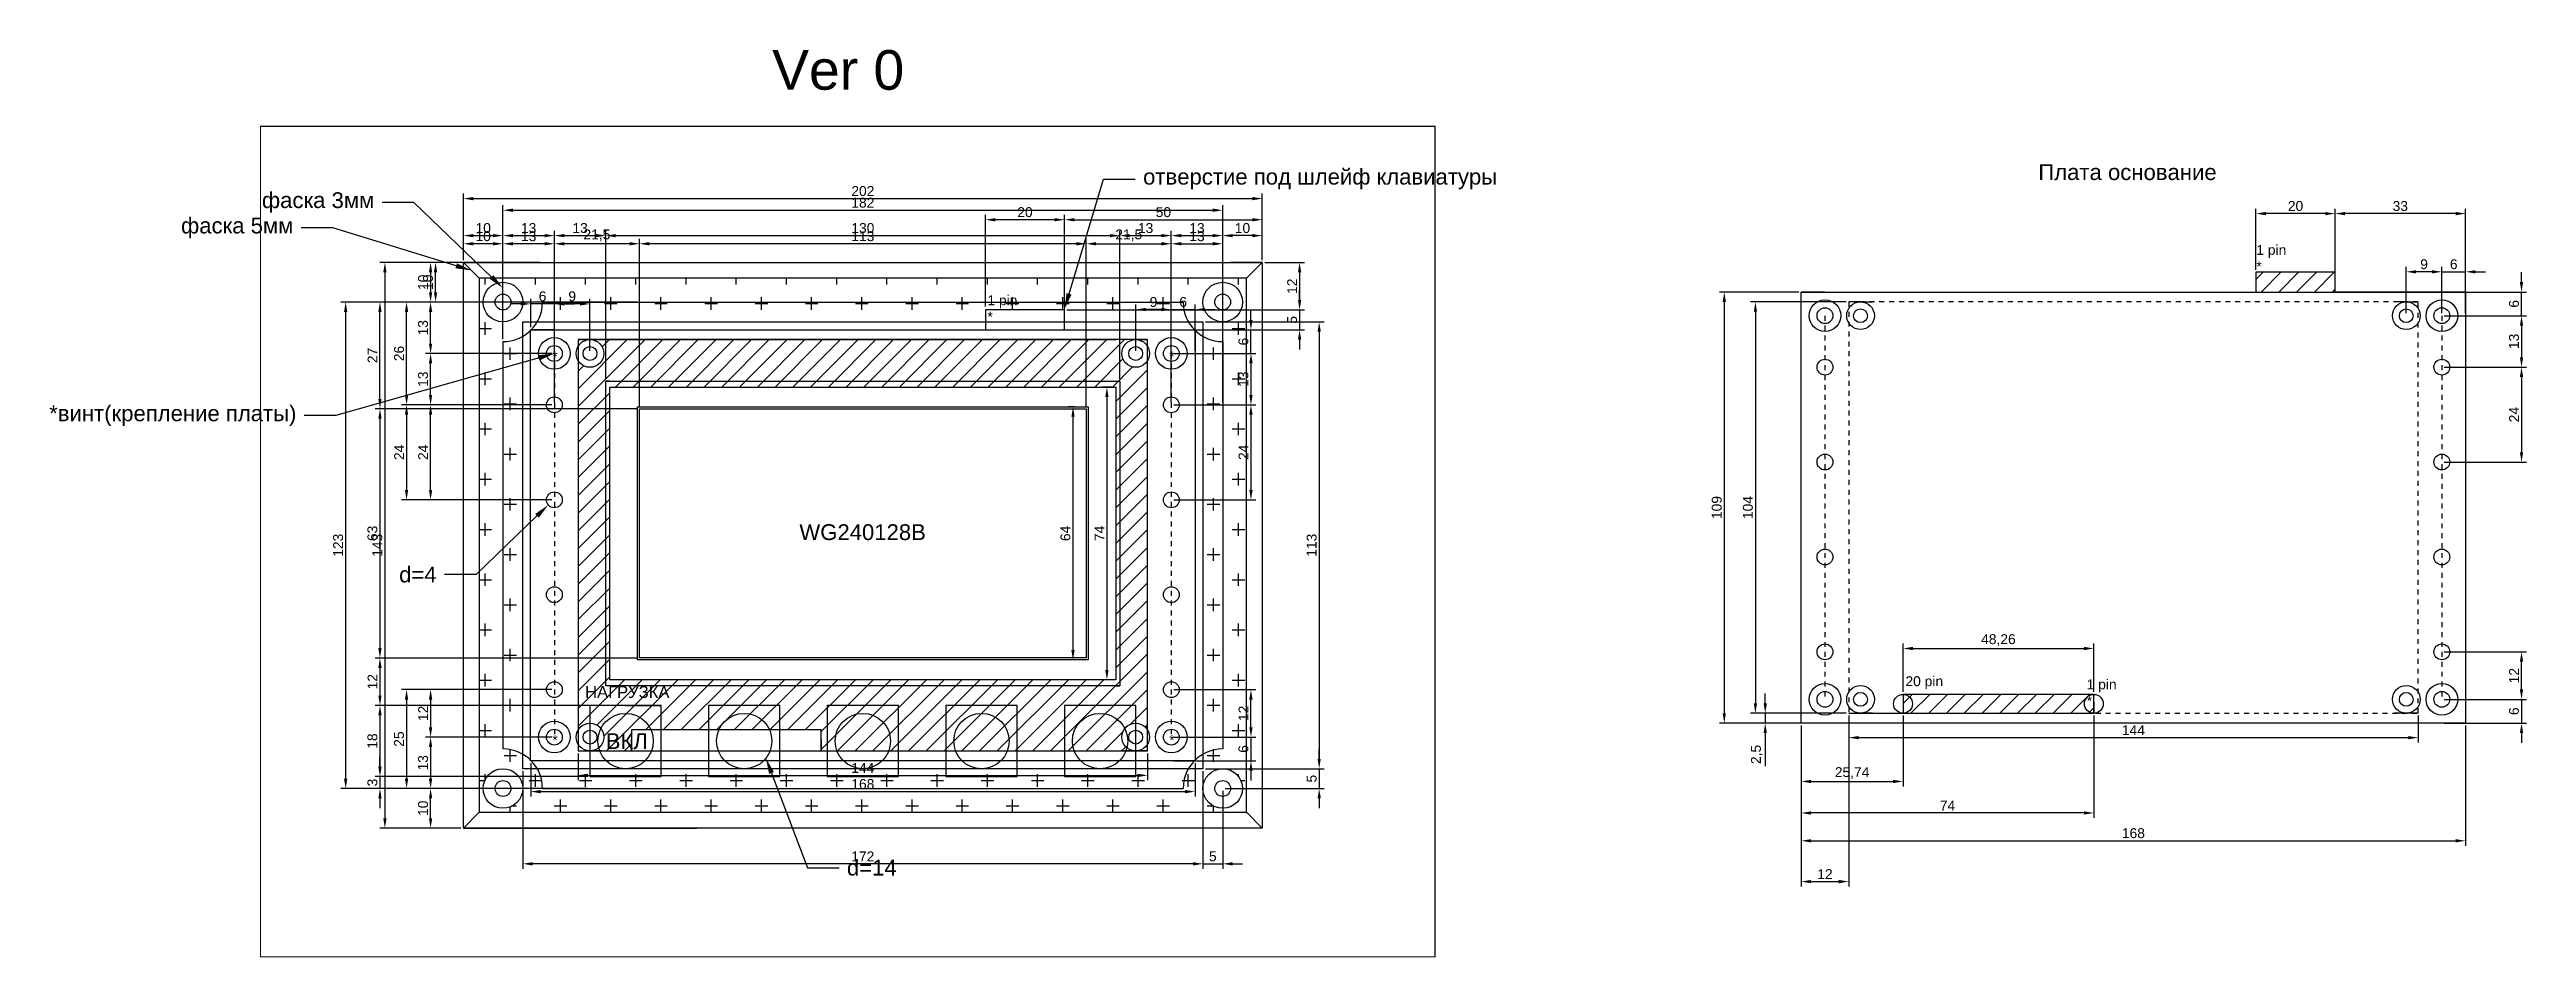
# Model space of a CAD drawing. Header units: millimetres. Extents: x 581 to 3447, y 885 to 2081.
# Drawn here: x 1561 to 2188, y 1282 to 1512 of the extents above; entities that cross this region are included whole.
import ezdxf
from ezdxf import colors
from ezdxf.entities.mleader import LeaderData, LeaderLine
from ezdxf.math import Vec2, Vec3

# ---------------------------------------------------------------- set-up
doc = ezdxf.new("R2010")
doc.units = ezdxf.units.MM
doc.linetypes.add('JIS_02_1.2', pattern=[2.5, 1.25, -1.25])
doc.layers.get('0').update_dxf_attribs({"lineweight": 30})
doc.layers.get('Defpoints').update_dxf_attribs({"lineweight": 15})
for name, color, linetype in [('Вырез щита', 10, 'Continuous'), ('скрытые линии', 9, 'Continuous'), ('скрытый размер', 9, 'Continuous')]:
    doc.layers.add(name, color=color, linetype=linetype)
for name, color, linetype, lineweight in [('пленочная клавиатура', 90, 'Continuous', 30), ('размер', 7, 'Continuous', 15), ('размеры пленочная', 112, 'Continuous', 15)]:
    doc.layers.add(name, color=color, linetype=linetype, lineweight=lineweight)
doc.styles.get("Standard").update_dxf_attribs({"font": 'arial.ttf'})
doc.dimstyles.new('ISO-25', dxfattribs={"dimtxt": 2.5, "dimasz": 2.5, "dimexe": 1.25, "dimexo": 0.625, "dimtad": 1, "dimtxsty": 'Standard', "dimcen": 2.5, "dimadec": 0, "dimazin": 0, "dimtfac": 1, "dimtmove": 0, "dimatfit": 3, "dimfxl": 1, "dimarcsym": 0})
pattern_1 = [(45, (-9.1802, 21.2464), (-2.245064, 2.245064), [])]

msp = doc.modelspace()

# ---------------------------------------------------------------- texts
at = {"attachment_point": 1}
for s, width, insert, char_height in [('Ver 0', 85.81063, (1744.208, 1511.85), 10), ('1 pin^J*', 8.89404, (1798.652, 1449.856), 2.5), ('*', 4.83856, (1688.615, 1435.684), 2.5), ('*', 4.83856, (1844.615, 1435.684), 2.5), ('*', 4.83856, (1688.615, 1338.684), 2.5), ('*', 4.83856, (1844.615, 1338.684), 2.5)]:
    msp.add_mtext_dynamic_manual_height_columns(s, width=width, gutter_width=12.5, heights=[0], dxfattribs=dict(at, insert=insert, char_height=char_height))
at = {"layer": 'пленочная клавиатура', "attachment_point": 1}
for s, insert, char_height in [('\\pi3.3434;НАГРУЗКА', (1693.57, 1351.049), 3), ('\\pi8.9368;ВКЛ', (1693.183, 1339.125), 4)]:
    msp.add_mtext_dynamic_manual_height_columns(s, width=27.67451, gutter_width=12.5, heights=[0], dxfattribs=dict(at, insert=insert, char_height=char_height))
at = {"layer": 'скрытые линии', "attachment_point": 1}
for s, width, heights, insert, char_height in [('Плата основание', 100.77306, [24.686], (2064.398, 1483.001), 4), ('1 pin^J*', 7.38604, [6.893], (2119.52, 1462.585), 2.5), ('WG240128B', 71.91703, [0], (1751.091, 1391.972), 4), ('20 pin', 11.35868, [0], (2030.793, 1353.536), 2.5), ('1 pin^J*', 8.89404, [0], (2076.617, 1352.731), 2.5)]:
    msp.add_mtext_dynamic_manual_height_columns(s, width=width, gutter_width=12.5, heights=heights, dxfattribs=dict(at, insert=insert, char_height=char_height))

# ---------------------------------------------------------------- blocks, each defined once
blk = doc.blocks.new('*D2')
at = {"layer": 'Defpoints', "color": 0, "transparency": 16777216}
for p in [(1695.14, 1334.65), (1839.14, 1334.65), (1839.14, 1328.47)]:
    blk.add_point(p, dxfattribs=at)
at = {"layer": 'скрытый размер', "color": 0, "lineweight": -2, "transparency": 16777216}
for p, q in [((1695.14, 1334.03), (1695.14, 1327.22)), ((1697.64, 1328.47), (1836.64, 1328.47)), ((1839.14, 1334.03), (1839.14, 1327.22))]:
    blk.add_line(p, q, dxfattribs=at)
at = {"layer": 'скрытый размер', "color": 0, "transparency": 16777216}
for points in [[(1697.64, 1328.88), (1697.64, 1328.05), (1695.14, 1328.47)], [(1836.64, 1328.88), (1836.64, 1328.05), (1839.14, 1328.47)]]:
    blk.add_solid(points, dxfattribs=at)
at = {"layer": 'скрытый размер', "color": 0, "transparency": 16777216, "insert": (1767.14, 1330.35), "char_height": 2.5, "attachment_point": 5}
blk.add_mtext('144', dxfattribs=at)
blk = doc.blocks.new('*D3')
at = {"layer": 'Defpoints', "color": 0, "transparency": 16777216}
for p in [(1683.14, 1332.15), (1851.14, 1332.15), (1851.14, 1324.37)]:
    blk.add_point(p, dxfattribs=at)
at = {"layer": 'скрытый размер', "color": 0, "lineweight": -2, "transparency": 16777216}
for p, q in [((1683.14, 1331.53), (1683.14, 1323.12)), ((1851.14, 1331.53), (1851.14, 1323.12)), ((1685.64, 1324.37), (1848.64, 1324.37))]:
    blk.add_line(p, q, dxfattribs=at)
at = {"layer": 'скрытый размер', "color": 0, "transparency": 16777216}
for points in [[(1685.64, 1324.78), (1685.64, 1323.95), (1683.14, 1324.37)], [(1848.64, 1324.78), (1848.64, 1323.95), (1851.14, 1324.37)]]:
    blk.add_solid(points, dxfattribs=at)
at = {"layer": 'скрытый размер', "color": 0, "transparency": 16777216, "insert": (1767.14, 1326.27), "char_height": 2.5, "attachment_point": 5}
blk.add_mtext('168', dxfattribs=at)
blk = doc.blocks.new('*D4')
at = {"layer": 'Defpoints', "color": 0, "transparency": 16777216}
for p in [(1831.14, 1426.65), (1828.86, 1352.65), (1831.14, 1352.65)]:
    blk.add_point(p, dxfattribs=at)
at = {"layer": 'скрытый размер', "color": 0, "lineweight": -2, "transparency": 16777216}
for p, q in [((1830.51, 1426.65), (1827.61, 1426.65)), ((1828.86, 1424.15), (1828.86, 1355.15)), ((1830.51, 1352.65), (1827.61, 1352.65))]:
    blk.add_line(p, q, dxfattribs=at)
at = {"layer": 'скрытый размер', "color": 0, "transparency": 16777216}
for points in [[(1828.44, 1424.15), (1829.27, 1424.15), (1828.86, 1426.65)], [(1828.44, 1355.15), (1829.27, 1355.15), (1828.86, 1352.65)]]:
    blk.add_solid(points, dxfattribs=at)
at = {"layer": 'скрытый размер', "color": 0, "transparency": 16777216, "insert": (1826.98, 1389.65), "char_height": 2.5, "attachment_point": 5, "rotation": 90}
blk.add_mtext('74', dxfattribs=at)
blk = doc.blocks.new('*D5')
at = {"layer": 'Defpoints', "color": 0, "transparency": 16777216}
for p in [(1659.09, 1458.15), (1686.14, 1458.15), (1686.14, 1448.15)]:
    blk.add_point(p, dxfattribs=at)
at = {"layer": 'размеры пленочная', "color": 0, "lineweight": -2, "transparency": 16777216}
for p, q in [((1685.51, 1458.15), (1657.84, 1458.15)), ((1659.09, 1450.65), (1659.09, 1455.65)), ((1685.51, 1448.15), (1657.84, 1448.15))]:
    blk.add_line(p, q, dxfattribs=at)
at = {"layer": 'размеры пленочная', "color": 0, "transparency": 16777216}
for points in [[(1658.67, 1455.65), (1659.51, 1455.65), (1659.09, 1458.15)], [(1658.67, 1450.65), (1659.51, 1450.65), (1659.09, 1448.15)]]:
    blk.add_solid(points, dxfattribs=at)
at = {"layer": 'размеры пленочная', "color": 0, "transparency": 16777216, "insert": (1657.19, 1453.15), "char_height": 2.5, "attachment_point": 5, "rotation": 90}
blk.add_mtext('10', dxfattribs=at)
blk = doc.blocks.new('*D6')
at = {"layer": 'Defpoints', "color": 0, "transparency": 16777216}
for p in [(1666.14, 1462.89), (1666.14, 1458.15), (1676.14, 1438.15)]:
    blk.add_point(p, dxfattribs=at)
at = {"layer": 'размеры пленочная', "color": 0, "lineweight": -2, "transparency": 16777216}
for p, q in [((1666.14, 1458.78), (1666.14, 1464.14)), ((1673.64, 1462.89), (1668.64, 1462.89)), ((1676.14, 1438.78), (1676.14, 1464.14))]:
    blk.add_line(p, q, dxfattribs=at)
at = {"layer": 'размеры пленочная', "color": 0, "transparency": 16777216}
for points in [[(1668.64, 1463.31), (1668.64, 1462.47), (1666.14, 1462.89)], [(1673.64, 1463.31), (1673.64, 1462.47), (1676.14, 1462.89)]]:
    blk.add_solid(points, dxfattribs=at)
at = {"layer": 'размеры пленочная', "color": 0, "transparency": 16777216, "insert": (1671.14, 1464.79), "char_height": 2.5, "attachment_point": 5}
blk.add_mtext('10', dxfattribs=at)
blk = doc.blocks.new('*D7')
at = {"layer": 'Defpoints', "color": 0, "transparency": 16777216}
for p in [(1651.76, 1448.15), (1689.14, 1448.15), (1689.14, 1422.15)]:
    blk.add_point(p, dxfattribs=at)
at = {"layer": 'размеры пленочная', "color": 0, "lineweight": -2, "transparency": 16777216}
for p, q in [((1688.51, 1448.15), (1650.51, 1448.15)), ((1651.76, 1424.65), (1651.76, 1445.65)), ((1688.51, 1422.15), (1650.51, 1422.15))]:
    blk.add_line(p, q, dxfattribs=at)
at = {"layer": 'размеры пленочная', "color": 0, "transparency": 16777216}
for points in [[(1651.34, 1445.65), (1652.17, 1445.65), (1651.76, 1448.15)], [(1651.34, 1424.65), (1652.17, 1424.65), (1651.76, 1422.15)]]:
    blk.add_solid(points, dxfattribs=at)
at = {"layer": 'размеры пленочная', "color": 0, "transparency": 16777216, "insert": (1649.86, 1435.15), "char_height": 2.5, "attachment_point": 5, "rotation": 90}
blk.add_mtext('26', dxfattribs=at)
blk = doc.blocks.new('*D8')
at = {"layer": 'Defpoints', "color": 0, "transparency": 16777216}
for p in [(1645.03, 1448.15), (1710.64, 1448.15), (1710.64, 1421.15)]:
    blk.add_point(p, dxfattribs=at)
at = {"layer": 'размеры пленочная', "color": 0, "lineweight": -2, "transparency": 16777216}
for p, q in [((1710.01, 1448.15), (1643.78, 1448.15)), ((1645.03, 1423.65), (1645.03, 1445.65)), ((1710.01, 1421.15), (1643.78, 1421.15))]:
    blk.add_line(p, q, dxfattribs=at)
at = {"layer": 'размеры пленочная', "color": 0, "transparency": 16777216}
for points in [[(1644.61, 1445.65), (1645.44, 1445.65), (1645.03, 1448.15)], [(1644.61, 1423.65), (1645.44, 1423.65), (1645.03, 1421.15)]]:
    blk.add_solid(points, dxfattribs=at)
at = {"layer": 'размеры пленочная', "color": 0, "transparency": 16777216, "insert": (1643.15, 1434.65), "char_height": 2.5, "attachment_point": 5, "rotation": 90}
blk.add_mtext('27', dxfattribs=at)
blk = doc.blocks.new('*D9')
at = {"layer": 'Defpoints', "color": 0, "transparency": 16777216}
for p in [(1689.14, 1422.15), (1651.76, 1398.15), (1689.14, 1398.15)]:
    blk.add_point(p, dxfattribs=at)
at = {"layer": 'размеры пленочная', "color": 0, "lineweight": -2, "transparency": 16777216}
for p, q in [((1688.51, 1422.15), (1650.51, 1422.15)), ((1651.76, 1419.65), (1651.76, 1400.65)), ((1688.51, 1398.15), (1650.51, 1398.15))]:
    blk.add_line(p, q, dxfattribs=at)
at = {"layer": 'размеры пленочная', "color": 0, "transparency": 16777216}
for points in [[(1651.34, 1419.65), (1652.17, 1419.65), (1651.76, 1422.15)], [(1651.34, 1400.65), (1652.17, 1400.65), (1651.76, 1398.15)]]:
    blk.add_solid(points, dxfattribs=at)
at = {"layer": 'размеры пленочная', "color": 0, "transparency": 16777216, "insert": (1649.88, 1410.15), "char_height": 2.5, "attachment_point": 5, "rotation": 90}
blk.add_mtext('24', dxfattribs=at)
blk = doc.blocks.new('*D10')
at = {"layer": 'Defpoints', "color": 0, "transparency": 16777216}
for p in [(1689.14, 1350.15), (1651.76, 1325.15), (1689.14, 1325.15)]:
    blk.add_point(p, dxfattribs=at)
at = {"layer": 'размеры пленочная', "color": 0, "lineweight": -2, "transparency": 16777216}
for p, q in [((1688.51, 1350.15), (1650.51, 1350.15)), ((1651.76, 1347.65), (1651.76, 1327.65)), ((1688.51, 1325.15), (1650.51, 1325.15))]:
    blk.add_line(p, q, dxfattribs=at)
at = {"layer": 'размеры пленочная', "color": 0, "transparency": 16777216}
for points in [[(1651.34, 1347.65), (1652.17, 1347.65), (1651.76, 1350.15)], [(1651.34, 1327.65), (1652.17, 1327.65), (1651.76, 1325.15)]]:
    blk.add_solid(points, dxfattribs=at)
at = {"layer": 'размеры пленочная', "color": 0, "transparency": 16777216, "insert": (1649.86, 1337.65), "char_height": 2.5, "attachment_point": 5, "rotation": 90}
blk.add_mtext('25', dxfattribs=at)
blk = doc.blocks.new('*D11')
at = {"layer": 'Defpoints', "color": 0, "transparency": 16777216}
for p in [(1710.64, 1421.15), (1645.03, 1358.15), (1710.64, 1358.15)]:
    blk.add_point(p, dxfattribs=at)
at = {"layer": 'размеры пленочная', "color": 0, "lineweight": -2, "transparency": 16777216}
for p, q in [((1710.01, 1421.15), (1643.78, 1421.15)), ((1645.03, 1418.65), (1645.03, 1360.65)), ((1710.01, 1358.15), (1643.78, 1358.15))]:
    blk.add_line(p, q, dxfattribs=at)
at = {"layer": 'размеры пленочная', "color": 0, "transparency": 16777216}
for points in [[(1644.61, 1418.65), (1645.44, 1418.65), (1645.03, 1421.15)], [(1644.61, 1360.65), (1645.44, 1360.65), (1645.03, 1358.15)]]:
    blk.add_solid(points, dxfattribs=at)
at = {"layer": 'размеры пленочная', "color": 0, "transparency": 16777216, "insert": (1643.13, 1389.65), "char_height": 2.5, "attachment_point": 5, "rotation": 90}
blk.add_mtext('63', dxfattribs=at)
blk = doc.blocks.new('*D12')
at = {"layer": 'Defpoints', "color": 0, "transparency": 16777216}
for p in [(1710.64, 1358.15), (1645.03, 1346.15), (1710.64, 1346.15)]:
    blk.add_point(p, dxfattribs=at)
at = {"layer": 'размеры пленочная', "color": 0, "lineweight": -2, "transparency": 16777216}
for p, q in [((1710.01, 1358.15), (1643.78, 1358.15)), ((1645.03, 1355.65), (1645.03, 1348.65)), ((1710.01, 1346.15), (1643.78, 1346.15))]:
    blk.add_line(p, q, dxfattribs=at)
at = {"layer": 'размеры пленочная', "color": 0, "transparency": 16777216}
for points in [[(1644.61, 1355.65), (1645.44, 1355.65), (1645.03, 1358.15)], [(1644.61, 1348.65), (1645.44, 1348.65), (1645.03, 1346.15)]]:
    blk.add_solid(points, dxfattribs=at)
at = {"layer": 'размеры пленочная', "color": 0, "transparency": 16777216, "insert": (1643.15, 1352.15), "char_height": 2.5, "attachment_point": 5, "rotation": 90}
blk.add_mtext('12', dxfattribs=at)
blk = doc.blocks.new('*D13')
at = {"layer": 'Defpoints', "color": 0, "transparency": 16777216}
for p in [(1698.14, 1346.15), (1645.03, 1328.15), (1698.14, 1328.15)]:
    blk.add_point(p, dxfattribs=at)
at = {"layer": 'размеры пленочная', "color": 0, "lineweight": -2, "transparency": 16777216}
for p, q in [((1697.51, 1346.15), (1643.78, 1346.15)), ((1645.03, 1343.65), (1645.03, 1330.65)), ((1697.51, 1328.15), (1643.78, 1328.15))]:
    blk.add_line(p, q, dxfattribs=at)
at = {"layer": 'размеры пленочная', "color": 0, "transparency": 16777216}
for points in [[(1644.61, 1343.65), (1645.44, 1343.65), (1645.03, 1346.15)], [(1644.61, 1330.65), (1645.44, 1330.65), (1645.03, 1328.15)]]:
    blk.add_solid(points, dxfattribs=at)
at = {"layer": 'размеры пленочная', "color": 0, "transparency": 16777216, "insert": (1643.13, 1337.15), "char_height": 2.5, "attachment_point": 5, "rotation": 90}
blk.add_mtext('18', dxfattribs=at)
blk = doc.blocks.new('*D14')
at = {"layer": 'Defpoints', "color": 0, "transparency": 16777216}
for p in [(1698.14, 1328.15), (1645.03, 1325.15), (1698.14, 1325.15)]:
    blk.add_point(p, dxfattribs=at)
at = {"layer": 'размеры пленочная', "color": 0, "lineweight": -2, "transparency": 16777216}
for p, q in [((1697.51, 1328.15), (1643.78, 1328.15)), ((1645.03, 1330.65), (1645.03, 1333.15)), ((1645.03, 1328.15), (1645.03, 1325.15)), ((1697.51, 1325.15), (1643.78, 1325.15)), ((1645.03, 1322.65), (1645.03, 1320.15))]:
    blk.add_line(p, q, dxfattribs=at)
at = {"layer": 'размеры пленочная', "color": 0, "transparency": 16777216}
for points in [[(1644.61, 1330.65), (1645.44, 1330.65), (1645.03, 1328.15)], [(1644.61, 1322.65), (1645.44, 1322.65), (1645.03, 1325.15)]]:
    blk.add_solid(points, dxfattribs=at)
at = {"layer": 'размеры пленочная', "color": 0, "transparency": 16777216, "insert": (1643.13, 1326.65), "char_height": 2.5, "attachment_point": 5, "rotation": 90}
blk.add_mtext('3', dxfattribs=at)
blk = doc.blocks.new('*D15')
at = {"layer": 'Defpoints', "color": 0, "transparency": 16777216}
for p in [(1676.14, 1462.89), (1676.14, 1462.89), (1689.14, 1422.15)]:
    blk.add_point(p, dxfattribs=at)
at = {"layer": 'размеры пленочная', "color": 0, "lineweight": -2, "transparency": 16777216}
for p, q in [((1676.14, 1463.51), (1676.14, 1464.14)), ((1686.64, 1462.89), (1678.64, 1462.89)), ((1689.14, 1422.78), (1689.14, 1464.14))]:
    blk.add_line(p, q, dxfattribs=at)
at = {"layer": 'размеры пленочная', "color": 0, "transparency": 16777216}
for points in [[(1678.64, 1463.31), (1678.64, 1462.47), (1676.14, 1462.89)], [(1686.64, 1463.31), (1686.64, 1462.47), (1689.14, 1462.89)]]:
    blk.add_solid(points, dxfattribs=at)
at = {"layer": 'размеры пленочная', "color": 0, "transparency": 16777216, "insert": (1682.64, 1464.79), "char_height": 2.5, "attachment_point": 5}
blk.add_mtext('13', dxfattribs=at)
blk = doc.blocks.new('*D16')
at = {"layer": 'Defpoints', "color": 0, "transparency": 16777216}
for p in [(1689.14, 1462.89), (1689.14, 1462.89), (1710.64, 1421.15)]:
    blk.add_point(p, dxfattribs=at)
at = {"layer": 'размеры пленочная', "color": 0, "lineweight": -2, "transparency": 16777216}
for p, q in [((1689.14, 1463.51), (1689.14, 1464.14)), ((1708.14, 1462.89), (1691.64, 1462.89)), ((1710.64, 1421.78), (1710.64, 1464.14))]:
    blk.add_line(p, q, dxfattribs=at)
at = {"layer": 'размеры пленочная', "color": 0, "transparency": 16777216}
for points in [[(1691.64, 1463.31), (1691.64, 1462.47), (1689.14, 1462.89)], [(1708.14, 1463.31), (1708.14, 1462.47), (1710.64, 1462.89)]]:
    blk.add_solid(points, dxfattribs=at)
at = {"layer": 'размеры пленочная', "color": 0, "transparency": 16777216, "insert": (1699.89, 1465.02), "char_height": 2.5, "attachment_point": 5}
blk.add_mtext('21,5', dxfattribs=at)
blk = doc.blocks.new('*D17')
at = {"layer": 'Defpoints', "color": 0, "transparency": 16777216}
for p in [(1710.64, 1462.89), (1710.64, 1421.15), (1823.64, 1421.15)]:
    blk.add_point(p, dxfattribs=at)
at = {"layer": 'размеры пленочная', "color": 0, "lineweight": -2, "transparency": 16777216}
for p, q in [((1710.64, 1421.78), (1710.64, 1464.14)), ((1821.14, 1462.89), (1713.14, 1462.89)), ((1823.64, 1421.78), (1823.64, 1464.14))]:
    blk.add_line(p, q, dxfattribs=at)
at = {"layer": 'размеры пленочная', "color": 0, "transparency": 16777216}
for points in [[(1713.14, 1463.31), (1713.14, 1462.47), (1710.64, 1462.89)], [(1821.14, 1463.31), (1821.14, 1462.47), (1823.64, 1462.89)]]:
    blk.add_solid(points, dxfattribs=at)
at = {"layer": 'размеры пленочная', "color": 0, "transparency": 16777216, "insert": (1767.14, 1464.79), "char_height": 2.5, "attachment_point": 5}
blk.add_mtext('113', dxfattribs=at)
blk = doc.blocks.new('*D18')
at = {"layer": 'Defpoints', "color": 0, "transparency": 16777216}
for p in [(1845.14, 1462.89), (1845.14, 1422.15), (1823.64, 1421.15)]:
    blk.add_point(p, dxfattribs=at)
at = {"layer": 'размеры пленочная', "color": 0, "lineweight": -2, "transparency": 16777216}
for p, q in [((1823.64, 1421.78), (1823.64, 1464.14)), ((1826.14, 1462.89), (1842.64, 1462.89)), ((1845.14, 1422.78), (1845.14, 1464.14))]:
    blk.add_line(p, q, dxfattribs=at)
at = {"layer": 'размеры пленочная', "color": 0, "transparency": 16777216}
for points in [[(1826.14, 1463.31), (1826.14, 1462.47), (1823.64, 1462.89)], [(1842.64, 1463.31), (1842.64, 1462.47), (1845.14, 1462.89)]]:
    blk.add_solid(points, dxfattribs=at)
at = {"layer": 'размеры пленочная', "color": 0, "transparency": 16777216, "insert": (1834.39, 1465.02), "char_height": 2.5, "attachment_point": 5}
blk.add_mtext('21,5', dxfattribs=at)
blk = doc.blocks.new('*D19')
at = {"layer": 'Defpoints', "color": 0, "transparency": 16777216}
for p in [(1858.14, 1462.89), (1845.14, 1422.15), (1858.14, 1422.15)]:
    blk.add_point(p, dxfattribs=at)
at = {"layer": 'размеры пленочная', "color": 0, "lineweight": -2, "transparency": 16777216}
for p, q in [((1845.14, 1422.78), (1845.14, 1464.14)), ((1847.64, 1462.89), (1855.64, 1462.89)), ((1858.14, 1422.78), (1858.14, 1464.14))]:
    blk.add_line(p, q, dxfattribs=at)
at = {"layer": 'размеры пленочная', "color": 0, "transparency": 16777216}
for points in [[(1847.64, 1463.31), (1847.64, 1462.47), (1845.14, 1462.89)], [(1855.64, 1463.31), (1855.64, 1462.47), (1858.14, 1462.89)]]:
    blk.add_solid(points, dxfattribs=at)
at = {"layer": 'размеры пленочная', "color": 0, "transparency": 16777216, "insert": (1851.64, 1464.79), "char_height": 2.5, "attachment_point": 5}
blk.add_mtext('13', dxfattribs=at)
blk = doc.blocks.new('*D20')
at = {"layer": 'Defpoints', "color": 0, "transparency": 16777216}
for p in [(1858.14, 1471.37), (1676.14, 1438.15), (1858.14, 1438.15)]:
    blk.add_point(p, dxfattribs=at)
at = {"layer": 'размеры пленочная', "color": 0, "lineweight": -2, "transparency": 16777216}
for p, q in [((1676.14, 1438.78), (1676.14, 1472.62)), ((1858.14, 1438.78), (1858.14, 1472.62)), ((1678.64, 1471.37), (1855.64, 1471.37))]:
    blk.add_line(p, q, dxfattribs=at)
at = {"layer": 'размеры пленочная', "color": 0, "transparency": 16777216}
for points in [[(1678.64, 1471.79), (1678.64, 1470.95), (1676.14, 1471.37)], [(1855.64, 1471.79), (1855.64, 1470.95), (1858.14, 1471.37)]]:
    blk.add_solid(points, dxfattribs=at)
at = {"layer": 'размеры пленочная', "color": 0, "transparency": 16777216, "insert": (1767.14, 1473.27), "char_height": 2.5, "attachment_point": 5}
blk.add_mtext('182', dxfattribs=at)
blk = doc.blocks.new('*D21')
at = {"layer": 'Defpoints', "color": 0, "transparency": 16777216}
for p in [(1636.36, 1448.15), (1686.14, 1448.15), (1686.14, 1325.15)]:
    blk.add_point(p, dxfattribs=at)
at = {"layer": 'размеры пленочная', "color": 0, "lineweight": -2, "transparency": 16777216}
for p, q in [((1685.51, 1448.15), (1635.11, 1448.15)), ((1636.36, 1327.65), (1636.36, 1445.65)), ((1685.51, 1325.15), (1635.11, 1325.15))]:
    blk.add_line(p, q, dxfattribs=at)
at = {"layer": 'размеры пленочная', "color": 0, "transparency": 16777216}
for points in [[(1635.94, 1445.65), (1636.78, 1445.65), (1636.36, 1448.15)], [(1635.94, 1327.65), (1636.78, 1327.65), (1636.36, 1325.15)]]:
    blk.add_solid(points, dxfattribs=at)
at = {"layer": 'размеры пленочная', "color": 0, "transparency": 16777216, "insert": (1634.46, 1386.65), "char_height": 2.5, "attachment_point": 5, "rotation": 90}
blk.add_mtext('123', dxfattribs=at)
blk = doc.blocks.new('*D22')
at = {"layer": 'Defpoints', "color": 0, "transparency": 16777216}
for p in [(1821.37, 1421.65), (1820.28, 1357.65), (1821.37, 1357.65)]:
    blk.add_point(p, dxfattribs=at)
at = {"layer": 'скрытый размер', "color": 0, "lineweight": -2, "transparency": 16777216}
for p, q in [((1820.74, 1421.65), (1819.03, 1421.65)), ((1820.28, 1419.15), (1820.28, 1360.15)), ((1820.74, 1357.65), (1819.03, 1357.65))]:
    blk.add_line(p, q, dxfattribs=at)
at = {"layer": 'скрытый размер', "color": 0, "transparency": 16777216}
for points in [[(1819.87, 1419.15), (1820.7, 1419.15), (1820.28, 1421.65)], [(1819.87, 1360.15), (1820.7, 1360.15), (1820.28, 1357.65)]]:
    blk.add_solid(points, dxfattribs=at)
at = {"layer": 'скрытый размер', "color": 0, "transparency": 16777216, "insert": (1818.38, 1389.65), "char_height": 2.5, "attachment_point": 5, "rotation": 90}
blk.add_mtext('64', dxfattribs=at)
blk = doc.blocks.new('*D23')
at = {"layer": 'Defpoints', "color": 0, "transparency": 16777216}
for p in [(1851.14, 1446.26), (1845.14, 1435.15), (1851.14, 1435.15)]:
    blk.add_point(p, dxfattribs=at)
at = {"layer": 'скрытый размер', "color": 0, "lineweight": -2, "transparency": 16777216}
for p, q in [((1845.14, 1435.78), (1845.14, 1447.51)), ((1851.14, 1435.78), (1851.14, 1447.51)), ((1842.64, 1446.26), (1840.14, 1446.26)), ((1845.14, 1446.26), (1851.14, 1446.26)), ((1853.64, 1446.26), (1856.14, 1446.26))]:
    blk.add_line(p, q, dxfattribs=at)
at = {"layer": 'скрытый размер', "color": 0, "transparency": 16777216}
for points in [[(1842.64, 1446.67), (1842.64, 1445.84), (1845.14, 1446.26)], [(1853.64, 1446.67), (1853.64, 1445.84), (1851.14, 1446.26)]]:
    blk.add_solid(points, dxfattribs=at)
at = {"layer": 'скрытый размер', "color": 0, "transparency": 16777216, "insert": (1848.14, 1448.16), "char_height": 2.5, "attachment_point": 5}
blk.add_mtext('6', dxfattribs=at)
blk = doc.blocks.new('*D24')
at = {"layer": 'Defpoints', "color": 0, "transparency": 16777216}
for p in [(1836.14, 1446.26), (1836.14, 1435.15), (1845.14, 1435.15)]:
    blk.add_point(p, dxfattribs=at)
at = {"layer": 'скрытый размер', "color": 0, "lineweight": -2, "transparency": 16777216}
for p, q in [((1836.14, 1435.78), (1836.14, 1447.51)), ((1845.14, 1435.78), (1845.14, 1447.51)), ((1842.64, 1446.26), (1838.64, 1446.26))]:
    blk.add_line(p, q, dxfattribs=at)
at = {"layer": 'скрытый размер', "color": 0, "transparency": 16777216}
for points in [[(1838.64, 1446.67), (1838.64, 1445.84), (1836.14, 1446.26)], [(1842.64, 1446.67), (1842.64, 1445.84), (1845.14, 1446.26)]]:
    blk.add_solid(points, dxfattribs=at)
at = {"layer": 'скрытый размер', "color": 0, "transparency": 16777216, "insert": (1840.64, 1448.16), "char_height": 2.5, "attachment_point": 5}
blk.add_mtext('9', dxfattribs=at)
blk = doc.blocks.new('*D25')
at = {"layer": 'Defpoints', "color": 0, "transparency": 16777216}
for p in [(1845.14, 1441.15), (1865.28, 1441.15), (1845.14, 1435.15)]:
    blk.add_point(p, dxfattribs=at)
at = {"layer": 'скрытый размер', "color": 0, "lineweight": -2, "transparency": 16777216}
for p, q in [((1845.76, 1441.15), (1866.53, 1441.15)), ((1865.28, 1443.65), (1865.28, 1446.15)), ((1865.28, 1435.15), (1865.28, 1441.15)), ((1845.76, 1435.15), (1866.53, 1435.15)), ((1865.28, 1432.65), (1865.28, 1430.15))]:
    blk.add_line(p, q, dxfattribs=at)
at = {"layer": 'скрытый размер', "color": 0, "transparency": 16777216}
for points in [[(1864.87, 1443.65), (1865.7, 1443.65), (1865.28, 1441.15)], [(1864.87, 1432.65), (1865.7, 1432.65), (1865.28, 1435.15)]]:
    blk.add_solid(points, dxfattribs=at)
at = {"layer": 'скрытый размер', "color": 0, "transparency": 16777216, "insert": (1863.38, 1438.15), "char_height": 2.5, "attachment_point": 5, "rotation": 90}
blk.add_mtext('6', dxfattribs=at)
blk = doc.blocks.new('*D26')
at = {"layer": 'Defpoints', "color": 0, "transparency": 16777216}
for p in [(1845.14, 1435.15), (1845.14, 1422.15), (1865.28, 1422.15)]:
    blk.add_point(p, dxfattribs=at)
at = {"layer": 'скрытый размер', "color": 0, "lineweight": -2, "transparency": 16777216}
for p, q in [((1845.76, 1435.15), (1866.53, 1435.15)), ((1865.28, 1432.65), (1865.28, 1424.65)), ((1845.76, 1422.15), (1866.53, 1422.15))]:
    blk.add_line(p, q, dxfattribs=at)
at = {"layer": 'скрытый размер', "color": 0, "transparency": 16777216}
for points in [[(1864.87, 1432.65), (1865.7, 1432.65), (1865.28, 1435.15)], [(1864.87, 1424.65), (1865.7, 1424.65), (1865.28, 1422.15)]]:
    blk.add_solid(points, dxfattribs=at)
at = {"layer": 'скрытый размер', "color": 0, "transparency": 16777216, "insert": (1863.38, 1428.65), "char_height": 2.5, "attachment_point": 5, "rotation": 90}
blk.add_mtext('13', dxfattribs=at)
blk = doc.blocks.new('*D27')
at = {"layer": 'Defpoints', "color": 0, "transparency": 16777216}
for p in [(1845.14, 1422.15), (1845.14, 1398.15), (1865.28, 1398.15)]:
    blk.add_point(p, dxfattribs=at)
at = {"layer": 'скрытый размер', "color": 0, "lineweight": -2, "transparency": 16777216}
for p, q in [((1845.76, 1422.15), (1866.53, 1422.15)), ((1865.28, 1419.65), (1865.28, 1400.65)), ((1845.76, 1398.15), (1866.53, 1398.15))]:
    blk.add_line(p, q, dxfattribs=at)
at = {"layer": 'скрытый размер', "color": 0, "transparency": 16777216}
for points in [[(1864.87, 1419.65), (1865.7, 1419.65), (1865.28, 1422.15)], [(1864.87, 1400.65), (1865.7, 1400.65), (1865.28, 1398.15)]]:
    blk.add_solid(points, dxfattribs=at)
at = {"layer": 'скрытый размер', "color": 0, "transparency": 16777216, "insert": (1863.4, 1410.15), "char_height": 2.5, "attachment_point": 5, "rotation": 90}
blk.add_mtext('24', dxfattribs=at)
blk = doc.blocks.new('*D28')
at = {"layer": 'Defpoints', "color": 0, "transparency": 16777216}
for p in [(1845.14, 1338.15), (1845.14, 1332.15), (1865.28, 1332.15)]:
    blk.add_point(p, dxfattribs=at)
at = {"layer": 'скрытый размер', "color": 0, "lineweight": -2, "transparency": 16777216}
for p, q in [((1865.28, 1340.65), (1865.28, 1343.15)), ((1845.76, 1338.15), (1866.53, 1338.15)), ((1865.28, 1338.15), (1865.28, 1332.15)), ((1845.76, 1332.15), (1866.53, 1332.15)), ((1865.28, 1329.65), (1865.28, 1327.15))]:
    blk.add_line(p, q, dxfattribs=at)
at = {"layer": 'скрытый размер', "color": 0, "transparency": 16777216}
for points in [[(1864.87, 1340.65), (1865.7, 1340.65), (1865.28, 1338.15)], [(1864.87, 1329.65), (1865.7, 1329.65), (1865.28, 1332.15)]]:
    blk.add_solid(points, dxfattribs=at)
at = {"layer": 'скрытый размер', "color": 0, "transparency": 16777216, "insert": (1863.38, 1335.15), "char_height": 2.5, "attachment_point": 5, "rotation": 90}
blk.add_mtext('6', dxfattribs=at)
blk = doc.blocks.new('*D29')
at = {"layer": 'Defpoints', "color": 0, "transparency": 16777216}
for p in [(1845.14, 1350.15), (1865.28, 1350.15), (1845.14, 1338.15)]:
    blk.add_point(p, dxfattribs=at)
at = {"layer": 'скрытый размер', "color": 0, "lineweight": -2, "transparency": 16777216}
for p, q in [((1845.76, 1350.15), (1866.53, 1350.15)), ((1865.28, 1340.65), (1865.28, 1347.65)), ((1845.76, 1338.15), (1866.53, 1338.15))]:
    blk.add_line(p, q, dxfattribs=at)
at = {"layer": 'скрытый размер', "color": 0, "transparency": 16777216}
for points in [[(1864.87, 1347.65), (1865.7, 1347.65), (1865.28, 1350.15)], [(1864.87, 1340.65), (1865.7, 1340.65), (1865.28, 1338.15)]]:
    blk.add_solid(points, dxfattribs=at)
at = {"layer": 'скрытый размер', "color": 0, "transparency": 16777216, "insert": (1863.4, 1344.15), "char_height": 2.5, "attachment_point": 5, "rotation": 90}
blk.add_mtext('12', dxfattribs=at)
blk = doc.blocks.new('*D30')
at = {"layer": 'Defpoints', "color": 0, "transparency": 16777216}
for p in [(1683.14, 1447.69), (1683.14, 1441.15), (1689.14, 1435.15)]:
    blk.add_point(p, dxfattribs=at)
at = {"layer": 'скрытый размер', "color": 0, "lineweight": -2, "transparency": 16777216}
for p, q in [((1680.64, 1447.69), (1678.14, 1447.69)), ((1683.14, 1441.78), (1683.14, 1448.94)), ((1689.14, 1447.69), (1683.14, 1447.69)), ((1689.14, 1435.78), (1689.14, 1448.94)), ((1691.64, 1447.69), (1694.14, 1447.69))]:
    blk.add_line(p, q, dxfattribs=at)
at = {"layer": 'скрытый размер', "color": 0, "transparency": 16777216}
for points in [[(1680.64, 1448.1), (1680.64, 1447.27), (1683.14, 1447.69)], [(1691.64, 1448.1), (1691.64, 1447.27), (1689.14, 1447.69)]]:
    blk.add_solid(points, dxfattribs=at)
at = {"layer": 'скрытый размер', "color": 0, "transparency": 16777216, "insert": (1686.14, 1449.59), "char_height": 2.5, "attachment_point": 5}
blk.add_mtext('6', dxfattribs=at)
blk = doc.blocks.new('*D31')
at = {"layer": 'Defpoints', "color": 0, "transparency": 16777216}
for p in [(1689.14, 1447.69), (1689.14, 1447.69), (1698.14, 1435.15)]:
    blk.add_point(p, dxfattribs=at)
at = {"layer": 'скрытый размер', "color": 0, "lineweight": -2, "transparency": 16777216}
for p, q in [((1689.14, 1448.31), (1689.14, 1448.94)), ((1695.64, 1447.69), (1691.64, 1447.69)), ((1698.14, 1435.78), (1698.14, 1448.94))]:
    blk.add_line(p, q, dxfattribs=at)
at = {"layer": 'скрытый размер', "color": 0, "transparency": 16777216}
for points in [[(1691.64, 1448.1), (1691.64, 1447.27), (1689.14, 1447.69)], [(1695.64, 1448.1), (1695.64, 1447.27), (1698.14, 1447.69)]]:
    blk.add_solid(points, dxfattribs=at)
at = {"layer": 'скрытый размер', "color": 0, "transparency": 16777216, "insert": (1693.64, 1449.59), "char_height": 2.5, "attachment_point": 5}
blk.add_mtext('9', dxfattribs=at)
blk = doc.blocks.new('*D32')
at = {"layer": 'Defpoints', "color": 0, "transparency": 16777216}
for p in [(1676.14, 1464.95), (1666.14, 1458.15), (1676.14, 1448.15)]:
    blk.add_point(p, dxfattribs=at)
at = {"layer": 'размер', "color": 0, "lineweight": -2, "transparency": 16777216}
for p, q in [((1666.14, 1458.78), (1666.14, 1466.2)), ((1676.14, 1448.78), (1676.14, 1466.2)), ((1668.64, 1464.95), (1673.64, 1464.95))]:
    blk.add_line(p, q, dxfattribs=at)
at = {"layer": 'размер', "color": 0, "transparency": 16777216}
for points in [[(1668.64, 1465.36), (1668.64, 1464.53), (1666.14, 1464.95)], [(1673.64, 1465.36), (1673.64, 1464.53), (1676.14, 1464.95)]]:
    blk.add_solid(points, dxfattribs=at)
at = {"layer": 'размер', "color": 0, "transparency": 16777216, "insert": (1671.14, 1466.85), "char_height": 2.5, "attachment_point": 5}
blk.add_mtext('10', dxfattribs=at)
blk = doc.blocks.new('*D33')
at = {"layer": 'Defpoints', "color": 0, "transparency": 16777216}
for p in [(1832.14, 1464.95), (1702.14, 1428.15), (1832.14, 1428.15)]:
    blk.add_point(p, dxfattribs=at)
at = {"layer": 'размер', "color": 0, "lineweight": -2, "transparency": 16777216}
for p, q in [((1702.14, 1428.78), (1702.14, 1466.2)), ((1832.14, 1428.78), (1832.14, 1466.2)), ((1704.64, 1464.95), (1829.64, 1464.95))]:
    blk.add_line(p, q, dxfattribs=at)
at = {"layer": 'размер', "color": 0, "transparency": 16777216}
for points in [[(1704.64, 1465.36), (1704.64, 1464.53), (1702.14, 1464.95)], [(1829.64, 1465.36), (1829.64, 1464.53), (1832.14, 1464.95)]]:
    blk.add_solid(points, dxfattribs=at)
at = {"layer": 'размер', "color": 0, "transparency": 16777216, "insert": (1767.14, 1466.85), "char_height": 2.5, "attachment_point": 5}
blk.add_mtext('130', dxfattribs=at)
blk = doc.blocks.new('*D34')
at = {"layer": 'Defpoints', "color": 0, "transparency": 16777216}
for p in [(1845.14, 1464.95), (1845.14, 1435.15), (1832.14, 1428.15)]:
    blk.add_point(p, dxfattribs=at)
at = {"layer": 'размер', "color": 0, "lineweight": -2, "transparency": 16777216}
for p, q in [((1832.14, 1428.78), (1832.14, 1466.2)), ((1845.14, 1435.78), (1845.14, 1466.2)), ((1834.64, 1464.95), (1842.64, 1464.95))]:
    blk.add_line(p, q, dxfattribs=at)
at = {"layer": 'размер', "color": 0, "transparency": 16777216}
for points in [[(1834.64, 1465.36), (1834.64, 1464.53), (1832.14, 1464.95)], [(1842.64, 1465.36), (1842.64, 1464.53), (1845.14, 1464.95)]]:
    blk.add_solid(points, dxfattribs=at)
at = {"layer": 'размер', "color": 0, "transparency": 16777216, "insert": (1838.64, 1466.85), "char_height": 2.5, "attachment_point": 5}
blk.add_mtext('13', dxfattribs=at)
blk = doc.blocks.new('*D35')
at = {"layer": 'Defpoints', "color": 0, "transparency": 16777216}
for p in [(1689.14, 1464.95), (1676.14, 1448.15), (1689.14, 1435.15)]:
    blk.add_point(p, dxfattribs=at)
at = {"layer": 'размер', "color": 0, "lineweight": -2, "transparency": 16777216}
for p, q in [((1676.14, 1448.78), (1676.14, 1466.2)), ((1689.14, 1435.78), (1689.14, 1466.2)), ((1678.64, 1464.95), (1686.64, 1464.95))]:
    blk.add_line(p, q, dxfattribs=at)
at = {"layer": 'размер', "color": 0, "transparency": 16777216}
for points in [[(1678.64, 1465.36), (1678.64, 1464.53), (1676.14, 1464.95)], [(1686.64, 1465.36), (1686.64, 1464.53), (1689.14, 1464.95)]]:
    blk.add_solid(points, dxfattribs=at)
at = {"layer": 'размер', "color": 0, "transparency": 16777216, "insert": (1682.64, 1466.85), "char_height": 2.5, "attachment_point": 5}
blk.add_mtext('13', dxfattribs=at)
blk = doc.blocks.new('*D36')
at = {"layer": 'Defpoints', "color": 0, "transparency": 16777216}
for p in [(1689.14, 1464.95), (1702.14, 1464.95), (1702.14, 1464.95)]:
    blk.add_point(p, dxfattribs=at)
at = {"layer": 'размер', "color": 0, "lineweight": -2, "transparency": 16777216}
for p, q in [((1689.14, 1465.57), (1689.14, 1466.2)), ((1702.14, 1465.57), (1702.14, 1466.2)), ((1691.64, 1464.95), (1699.64, 1464.95))]:
    blk.add_line(p, q, dxfattribs=at)
at = {"layer": 'размер', "color": 0, "transparency": 16777216}
for points in [[(1691.64, 1465.36), (1691.64, 1464.53), (1689.14, 1464.95)], [(1699.64, 1465.36), (1699.64, 1464.53), (1702.14, 1464.95)]]:
    blk.add_solid(points, dxfattribs=at)
at = {"layer": 'размер', "color": 0, "transparency": 16777216, "insert": (1695.64, 1466.85), "char_height": 2.5, "attachment_point": 5}
blk.add_mtext('13', dxfattribs=at)
blk = doc.blocks.new('*D37')
at = {"layer": 'Defpoints', "color": 0, "transparency": 16777216}
for p in [(1845.14, 1464.95), (1858.14, 1464.95), (1858.14, 1448.15)]:
    blk.add_point(p, dxfattribs=at)
at = {"layer": 'размер', "color": 0, "lineweight": -2, "transparency": 16777216}
for p, q in [((1845.14, 1465.57), (1845.14, 1466.2)), ((1858.14, 1448.78), (1858.14, 1466.2)), ((1847.64, 1464.95), (1855.64, 1464.95))]:
    blk.add_line(p, q, dxfattribs=at)
at = {"layer": 'размер', "color": 0, "transparency": 16777216}
for points in [[(1847.64, 1465.36), (1847.64, 1464.53), (1845.14, 1464.95)], [(1855.64, 1465.36), (1855.64, 1464.53), (1858.14, 1464.95)]]:
    blk.add_solid(points, dxfattribs=at)
at = {"layer": 'размер', "color": 0, "transparency": 16777216, "insert": (1851.64, 1466.85), "char_height": 2.5, "attachment_point": 5}
blk.add_mtext('13', dxfattribs=at)
blk = doc.blocks.new('*D38')
at = {"layer": 'Defpoints', "color": 0, "transparency": 16777216}
for p in [(1858.14, 1464.95), (1858.14, 1464.95), (1868.14, 1458.15)]:
    blk.add_point(p, dxfattribs=at)
at = {"layer": 'размер', "color": 0, "lineweight": -2, "transparency": 16777216}
for p, q in [((1858.14, 1465.57), (1858.14, 1466.2)), ((1868.14, 1458.78), (1868.14, 1466.2)), ((1865.64, 1464.95), (1860.64, 1464.95))]:
    blk.add_line(p, q, dxfattribs=at)
at = {"layer": 'размер', "color": 0, "transparency": 16777216}
for points in [[(1860.64, 1465.36), (1860.64, 1464.53), (1858.14, 1464.95)], [(1865.64, 1465.36), (1865.64, 1464.53), (1868.14, 1464.95)]]:
    blk.add_solid(points, dxfattribs=at)
at = {"layer": 'размер', "color": 0, "transparency": 16777216, "insert": (1863.14, 1466.85), "char_height": 2.5, "attachment_point": 5}
blk.add_mtext('10', dxfattribs=at)
blk = doc.blocks.new('*D39')
at = {"layer": 'Defpoints', "color": 0, "transparency": 16777216}
for p in [(1868.14, 1474.31), (1666.14, 1458.15), (1868.14, 1458.15)]:
    blk.add_point(p, dxfattribs=at)
at = {"layer": 'размер', "color": 0, "lineweight": -2, "transparency": 16777216}
for p, q in [((1666.14, 1458.78), (1666.14, 1475.56)), ((1668.64, 1474.31), (1865.64, 1474.31)), ((1868.14, 1458.78), (1868.14, 1475.56))]:
    blk.add_line(p, q, dxfattribs=at)
at = {"layer": 'размер', "color": 0, "transparency": 16777216}
for points in [[(1668.64, 1474.72), (1668.64, 1473.89), (1666.14, 1474.31)], [(1865.64, 1474.72), (1865.64, 1473.89), (1868.14, 1474.31)]]:
    blk.add_solid(points, dxfattribs=at)
at = {"layer": 'размер', "color": 0, "transparency": 16777216, "insert": (1767.14, 1476.21), "char_height": 2.5, "attachment_point": 5}
blk.add_mtext('202', dxfattribs=at)
blk = doc.blocks.new('*D40')
at = {"layer": 'Defpoints', "color": 0, "transparency": 16777216}
for p in [(1666.14, 1458.15), (1657.83, 1448.15), (1676.14, 1448.15)]:
    blk.add_point(p, dxfattribs=at)
at = {"layer": 'размер', "color": 0, "lineweight": -2, "transparency": 16777216}
for p, q in [((1665.51, 1458.15), (1656.58, 1458.15)), ((1657.83, 1455.65), (1657.83, 1450.65)), ((1675.51, 1448.15), (1656.58, 1448.15))]:
    blk.add_line(p, q, dxfattribs=at)
at = {"layer": 'размер', "color": 0, "transparency": 16777216}
for points in [[(1657.41, 1455.65), (1658.25, 1455.65), (1657.83, 1458.15)], [(1657.41, 1450.65), (1658.25, 1450.65), (1657.83, 1448.15)]]:
    blk.add_solid(points, dxfattribs=at)
at = {"layer": 'размер', "color": 0, "transparency": 16777216, "insert": (1655.93, 1453.15), "char_height": 2.5, "attachment_point": 5, "rotation": 90}
blk.add_mtext('10', dxfattribs=at)
blk = doc.blocks.new('*D41')
at = {"layer": 'Defpoints', "color": 0, "transparency": 16777216}
for p in [(1657.83, 1448.15), (1657.83, 1448.15), (1689.14, 1435.15)]:
    blk.add_point(p, dxfattribs=at)
at = {"layer": 'размер', "color": 0, "lineweight": -2, "transparency": 16777216}
for p, q in [((1657.2, 1448.15), (1656.58, 1448.15)), ((1657.83, 1437.65), (1657.83, 1445.65)), ((1688.51, 1435.15), (1656.58, 1435.15))]:
    blk.add_line(p, q, dxfattribs=at)
at = {"layer": 'размер', "color": 0, "transparency": 16777216}
for points in [[(1657.41, 1445.65), (1658.25, 1445.65), (1657.83, 1448.15)], [(1657.41, 1437.65), (1658.25, 1437.65), (1657.83, 1435.15)]]:
    blk.add_solid(points, dxfattribs=at)
at = {"layer": 'размер', "color": 0, "transparency": 16777216, "insert": (1655.93, 1441.65), "char_height": 2.5, "attachment_point": 5, "rotation": 90}
blk.add_mtext('13', dxfattribs=at)
blk = doc.blocks.new('*D42')
at = {"layer": 'Defpoints', "color": 0, "transparency": 16777216}
for p in [(1657.83, 1435.15), (1657.83, 1435.15), (1689.14, 1422.15)]:
    blk.add_point(p, dxfattribs=at)
at = {"layer": 'размер', "color": 0, "lineweight": -2, "transparency": 16777216}
for p, q in [((1657.2, 1435.15), (1656.58, 1435.15)), ((1657.83, 1424.65), (1657.83, 1432.65)), ((1688.51, 1422.15), (1656.58, 1422.15))]:
    blk.add_line(p, q, dxfattribs=at)
at = {"layer": 'размер', "color": 0, "transparency": 16777216}
for points in [[(1657.41, 1432.65), (1658.25, 1432.65), (1657.83, 1435.15)], [(1657.41, 1424.65), (1658.25, 1424.65), (1657.83, 1422.15)]]:
    blk.add_solid(points, dxfattribs=at)
at = {"layer": 'размер', "color": 0, "transparency": 16777216, "insert": (1655.93, 1428.65), "char_height": 2.5, "attachment_point": 5, "rotation": 90}
blk.add_mtext('13', dxfattribs=at)
blk = doc.blocks.new('*D43')
at = {"layer": 'Defpoints', "color": 0, "transparency": 16777216}
for p in [(1657.83, 1422.15), (1657.83, 1422.15), (1689.14, 1398.15)]:
    blk.add_point(p, dxfattribs=at)
at = {"layer": 'размер', "color": 0, "lineweight": -2, "transparency": 16777216}
for p, q in [((1657.2, 1422.15), (1656.58, 1422.15)), ((1657.83, 1400.65), (1657.83, 1419.65)), ((1688.51, 1398.15), (1656.58, 1398.15))]:
    blk.add_line(p, q, dxfattribs=at)
at = {"layer": 'размер', "color": 0, "transparency": 16777216}
for points in [[(1657.41, 1419.65), (1658.25, 1419.65), (1657.83, 1422.15)], [(1657.41, 1400.65), (1658.25, 1400.65), (1657.83, 1398.15)]]:
    blk.add_solid(points, dxfattribs=at)
at = {"layer": 'размер', "color": 0, "transparency": 16777216, "insert": (1655.95, 1410.15), "char_height": 2.5, "attachment_point": 5, "rotation": 90}
blk.add_mtext('24', dxfattribs=at)
blk = doc.blocks.new('*D44')
at = {"layer": 'Defpoints', "color": 0, "transparency": 16777216}
for p in [(1689.14, 1350.15), (1657.83, 1338.15), (1689.14, 1338.15)]:
    blk.add_point(p, dxfattribs=at)
at = {"layer": 'размер', "color": 0, "lineweight": -2, "transparency": 16777216}
for p, q in [((1688.51, 1350.15), (1656.58, 1350.15)), ((1657.83, 1347.65), (1657.83, 1340.65)), ((1688.51, 1338.15), (1656.58, 1338.15))]:
    blk.add_line(p, q, dxfattribs=at)
at = {"layer": 'размер', "color": 0, "transparency": 16777216}
for points in [[(1657.41, 1347.65), (1658.25, 1347.65), (1657.83, 1350.15)], [(1657.41, 1340.65), (1658.25, 1340.65), (1657.83, 1338.15)]]:
    blk.add_solid(points, dxfattribs=at)
at = {"layer": 'размер', "color": 0, "transparency": 16777216, "insert": (1655.95, 1344.15), "char_height": 2.5, "attachment_point": 5, "rotation": 90}
blk.add_mtext('12', dxfattribs=at)
blk = doc.blocks.new('*D45')
at = {"layer": 'Defpoints', "color": 0, "transparency": 16777216}
for p in [(1657.83, 1338.15), (1657.83, 1325.15), (1676.14, 1325.15)]:
    blk.add_point(p, dxfattribs=at)
at = {"layer": 'размер', "color": 0, "lineweight": -2, "transparency": 16777216}
for p, q in [((1657.2, 1338.15), (1656.58, 1338.15)), ((1657.83, 1335.65), (1657.83, 1327.65)), ((1675.51, 1325.15), (1656.58, 1325.15))]:
    blk.add_line(p, q, dxfattribs=at)
at = {"layer": 'размер', "color": 0, "transparency": 16777216}
for points in [[(1657.41, 1335.65), (1658.25, 1335.65), (1657.83, 1338.15)], [(1657.41, 1327.65), (1658.25, 1327.65), (1657.83, 1325.15)]]:
    blk.add_solid(points, dxfattribs=at)
at = {"layer": 'размер', "color": 0, "transparency": 16777216, "insert": (1655.93, 1331.65), "char_height": 2.5, "attachment_point": 5, "rotation": 90}
blk.add_mtext('13', dxfattribs=at)
blk = doc.blocks.new('*D46')
at = {"layer": 'Defpoints', "color": 0, "transparency": 16777216}
for p in [(1657.83, 1325.15), (1657.83, 1325.15), (1666.14, 1315.15)]:
    blk.add_point(p, dxfattribs=at)
at = {"layer": 'размер', "color": 0, "lineweight": -2, "transparency": 16777216}
for p, q in [((1657.2, 1325.15), (1656.58, 1325.15)), ((1657.83, 1317.65), (1657.83, 1322.65)), ((1665.51, 1315.15), (1656.58, 1315.15))]:
    blk.add_line(p, q, dxfattribs=at)
at = {"layer": 'размер', "color": 0, "transparency": 16777216}
for points in [[(1657.41, 1322.65), (1658.25, 1322.65), (1657.83, 1325.15)], [(1657.41, 1317.65), (1658.25, 1317.65), (1657.83, 1315.15)]]:
    blk.add_solid(points, dxfattribs=at)
at = {"layer": 'размер', "color": 0, "transparency": 16777216, "insert": (1655.93, 1320.15), "char_height": 2.5, "attachment_point": 5, "rotation": 90}
blk.add_mtext('10', dxfattribs=at)
blk = doc.blocks.new('*D47')
at = {"layer": 'Defpoints', "color": 0, "transparency": 16777216}
for p in [(1666.14, 1458.15), (1646.28, 1315.15), (1666.14, 1315.15)]:
    blk.add_point(p, dxfattribs=at)
at = {"layer": 'размер', "color": 0, "lineweight": -2, "transparency": 16777216}
for p, q in [((1665.51, 1458.15), (1645.03, 1458.15)), ((1646.28, 1455.65), (1646.28, 1317.65)), ((1665.51, 1315.15), (1645.03, 1315.15))]:
    blk.add_line(p, q, dxfattribs=at)
at = {"layer": 'размер', "color": 0, "transparency": 16777216}
for points in [[(1645.86, 1455.65), (1646.7, 1455.65), (1646.28, 1458.15)], [(1645.86, 1317.65), (1646.7, 1317.65), (1646.28, 1315.15)]]:
    blk.add_solid(points, dxfattribs=at)
at = {"layer": 'размер', "color": 0, "transparency": 16777216, "insert": (1644.38, 1386.65), "char_height": 2.5, "attachment_point": 5, "rotation": 90}
blk.add_mtext('143', dxfattribs=at)
blk = doc.blocks.new('*D48')
at = {"layer": 'Defpoints', "color": 0, "transparency": 16777216}
for p in [(1853.14, 1443.15), (1853.14, 1330.15), (1882.53, 1330.15)]:
    blk.add_point(p, dxfattribs=at)
at = {"layer": 'Вырез щита', "color": 0, "lineweight": -2, "transparency": 16777216}
for p, q in [((1853.76, 1443.15), (1883.78, 1443.15)), ((1882.53, 1440.65), (1882.53, 1332.65)), ((1853.76, 1330.15), (1883.78, 1330.15))]:
    blk.add_line(p, q, dxfattribs=at)
at = {"layer": 'Вырез щита', "color": 0, "transparency": 16777216}
for points in [[(1882.12, 1440.65), (1882.95, 1440.65), (1882.53, 1443.15)], [(1882.12, 1332.65), (1882.95, 1332.65), (1882.53, 1330.15)]]:
    blk.add_solid(points, dxfattribs=at)
at = {"layer": 'Вырез щита', "color": 0, "transparency": 16777216, "insert": (1880.63, 1386.65), "char_height": 2.5, "attachment_point": 5, "rotation": 90}
blk.add_mtext('113', dxfattribs=at)
blk = doc.blocks.new('*D49')
at = {"layer": 'Defpoints', "color": 0, "transparency": 16777216}
for p in [(1853.14, 1330.15), (1858.14, 1325.15), (1882.53, 1325.15)]:
    blk.add_point(p, dxfattribs=at)
at = {"layer": 'Вырез щита', "color": 0, "lineweight": -2, "transparency": 16777216}
for p, q in [((1882.53, 1332.65), (1882.53, 1335.15)), ((1853.76, 1330.15), (1883.78, 1330.15)), ((1882.53, 1330.15), (1882.53, 1325.15)), ((1858.76, 1325.15), (1883.78, 1325.15)), ((1882.53, 1322.65), (1882.53, 1320.15))]:
    blk.add_line(p, q, dxfattribs=at)
at = {"layer": 'Вырез щита', "color": 0, "transparency": 16777216}
for points in [[(1882.12, 1332.65), (1882.95, 1332.65), (1882.53, 1330.15)], [(1882.12, 1322.65), (1882.95, 1322.65), (1882.53, 1325.15)]]:
    blk.add_solid(points, dxfattribs=at)
at = {"layer": 'Вырез щита', "color": 0, "transparency": 16777216, "insert": (1880.64, 1327.65), "char_height": 2.5, "attachment_point": 5, "rotation": 90}
blk.add_mtext('5', dxfattribs=at)
blk = doc.blocks.new('*D50')
at = {"layer": 'Defpoints', "color": 0, "transparency": 16777216}
for p in [(1853.14, 1330.15), (1858.14, 1325.15), (1858.14, 1306.11)]:
    blk.add_point(p, dxfattribs=at)
at = {"layer": 'Вырез щита', "color": 0, "lineweight": -2, "transparency": 16777216}
for p, q in [((1853.14, 1329.53), (1853.14, 1304.86)), ((1858.14, 1324.53), (1858.14, 1304.86)), ((1850.64, 1306.11), (1848.14, 1306.11)), ((1853.14, 1306.11), (1858.14, 1306.11)), ((1860.64, 1306.11), (1863.14, 1306.11))]:
    blk.add_line(p, q, dxfattribs=at)
at = {"layer": 'Вырез щита', "color": 0, "transparency": 16777216}
for points in [[(1850.64, 1306.52), (1850.64, 1305.69), (1853.14, 1306.11)], [(1860.64, 1306.52), (1860.64, 1305.69), (1858.14, 1306.11)]]:
    blk.add_solid(points, dxfattribs=at)
at = {"layer": 'Вырез щита', "color": 0, "transparency": 16777216, "insert": (1855.64, 1308), "char_height": 2.5, "attachment_point": 5}
blk.add_mtext('5', dxfattribs=at)
blk = doc.blocks.new('*D51')
at = {"layer": 'Defpoints', "color": 0, "transparency": 16777216}
for p in [(1681.14, 1330.15), (1853.14, 1330.15), (1681.14, 1306.11)]:
    blk.add_point(p, dxfattribs=at)
at = {"layer": 'Вырез щита', "color": 0, "lineweight": -2, "transparency": 16777216}
for p, q in [((1681.14, 1329.53), (1681.14, 1304.86)), ((1853.14, 1329.53), (1853.14, 1304.86)), ((1850.64, 1306.11), (1683.64, 1306.11))]:
    blk.add_line(p, q, dxfattribs=at)
at = {"layer": 'Вырез щита', "color": 0, "transparency": 16777216}
for points in [[(1683.64, 1306.52), (1683.64, 1305.69), (1681.14, 1306.11)], [(1850.64, 1306.52), (1850.64, 1305.69), (1853.14, 1306.11)]]:
    blk.add_solid(points, dxfattribs=at)
at = {"layer": 'Вырез щита', "color": 0, "transparency": 16777216, "insert": (1767.14, 1307.99), "char_height": 2.5, "attachment_point": 5}
blk.add_mtext('172', dxfattribs=at)
blk = doc.blocks.new('*D52')
at = {"layer": 'Defpoints', "color": 0, "transparency": 16777216}
for p in [(2016.43, 1344.19), (2160.43, 1344.19), (2160.43, 1338.01)]:
    blk.add_point(p, dxfattribs=at)
at = {"layer": 'скрытый размер', "color": 0, "lineweight": -2, "transparency": 16777216}
for p, q in [((2016.43, 1343.57), (2016.43, 1336.76)), ((2160.43, 1343.57), (2160.43, 1336.76)), ((2018.93, 1338.01), (2157.93, 1338.01))]:
    blk.add_line(p, q, dxfattribs=at)
at = {"layer": 'скрытый размер', "color": 0, "transparency": 16777216}
for points in [[(2018.93, 1338.42), (2018.93, 1337.59), (2016.43, 1338.01)], [(2157.93, 1338.42), (2157.93, 1337.59), (2160.43, 1338.01)]]:
    blk.add_solid(points, dxfattribs=at)
at = {"layer": 'скрытый размер', "color": 0, "transparency": 16777216, "insert": (2088.43, 1339.89), "char_height": 2.5, "attachment_point": 5}
blk.add_mtext('144', dxfattribs=at)
blk = doc.blocks.new('*D53')
at = {"layer": 'Defpoints', "color": 0, "transparency": 16777216}
for p in [(2172.43, 1455.8), (2166.43, 1444.69), (2172.43, 1444.69)]:
    blk.add_point(p, dxfattribs=at)
at = {"layer": 'скрытый размер', "color": 0, "lineweight": -2, "transparency": 16777216}
for p, q in [((2163.93, 1455.8), (2161.43, 1455.8)), ((2166.43, 1445.32), (2166.43, 1457.05)), ((2166.43, 1455.8), (2172.43, 1455.8)), ((2172.43, 1445.32), (2172.43, 1457.05)), ((2174.93, 1455.8), (2177.43, 1455.8))]:
    blk.add_line(p, q, dxfattribs=at)
at = {"layer": 'скрытый размер', "color": 0, "transparency": 16777216}
for points in [[(2163.93, 1456.21), (2163.93, 1455.38), (2166.43, 1455.8)], [(2174.93, 1456.21), (2174.93, 1455.38), (2172.43, 1455.8)]]:
    blk.add_solid(points, dxfattribs=at)
at = {"layer": 'скрытый размер', "color": 0, "transparency": 16777216, "insert": (2169.43, 1457.7), "char_height": 2.5, "attachment_point": 5}
blk.add_mtext('6', dxfattribs=at)
blk = doc.blocks.new('*D54')
at = {"layer": 'Defpoints', "color": 0, "transparency": 16777216}
for p in [(2157.43, 1455.8), (2157.43, 1444.69), (2166.43, 1444.69)]:
    blk.add_point(p, dxfattribs=at)
at = {"layer": 'скрытый размер', "color": 0, "lineweight": -2, "transparency": 16777216}
for p, q in [((2157.43, 1445.32), (2157.43, 1457.05)), ((2163.93, 1455.8), (2159.93, 1455.8)), ((2166.43, 1445.32), (2166.43, 1457.05))]:
    blk.add_line(p, q, dxfattribs=at)
at = {"layer": 'скрытый размер', "color": 0, "transparency": 16777216}
for points in [[(2159.93, 1456.21), (2159.93, 1455.38), (2157.43, 1455.8)], [(2163.93, 1456.21), (2163.93, 1455.38), (2166.43, 1455.8)]]:
    blk.add_solid(points, dxfattribs=at)
at = {"layer": 'скрытый размер', "color": 0, "transparency": 16777216, "insert": (2161.93, 1457.7), "char_height": 2.5, "attachment_point": 5}
blk.add_mtext('9', dxfattribs=at)
blk = doc.blocks.new('*D55')
at = {"layer": 'Defpoints', "color": 0, "transparency": 16777216}
for p in [(2166.43, 1450.69), (2186.58, 1450.69), (2166.43, 1444.69)]:
    blk.add_point(p, dxfattribs=at)
at = {"layer": 'скрытый размер', "color": 0, "lineweight": -2, "transparency": 16777216}
for p, q in [((2186.58, 1453.19), (2186.58, 1455.69)), ((2167.05, 1450.69), (2187.83, 1450.69)), ((2186.58, 1444.69), (2186.58, 1450.69)), ((2167.05, 1444.69), (2187.83, 1444.69)), ((2186.58, 1442.19), (2186.58, 1439.69))]:
    blk.add_line(p, q, dxfattribs=at)
at = {"layer": 'скрытый размер', "color": 0, "transparency": 16777216}
for points in [[(2186.16, 1453.19), (2186.99, 1453.19), (2186.58, 1450.69)], [(2186.16, 1442.19), (2186.99, 1442.19), (2186.58, 1444.69)]]:
    blk.add_solid(points, dxfattribs=at)
at = {"layer": 'скрытый размер', "color": 0, "transparency": 16777216, "insert": (2184.68, 1447.69), "char_height": 2.5, "attachment_point": 5, "rotation": 90}
blk.add_mtext('6', dxfattribs=at)
blk = doc.blocks.new('*D56')
at = {"layer": 'Defpoints', "color": 0, "transparency": 16777216}
for p in [(2166.43, 1444.69), (2166.43, 1431.69), (2186.58, 1431.69)]:
    blk.add_point(p, dxfattribs=at)
at = {"layer": 'скрытый размер', "color": 0, "lineweight": -2, "transparency": 16777216}
for p, q in [((2167.05, 1444.69), (2187.83, 1444.69)), ((2186.58, 1442.19), (2186.58, 1434.19)), ((2167.05, 1431.69), (2187.83, 1431.69))]:
    blk.add_line(p, q, dxfattribs=at)
at = {"layer": 'скрытый размер', "color": 0, "transparency": 16777216}
for points in [[(2186.16, 1442.19), (2186.99, 1442.19), (2186.58, 1444.69)], [(2186.16, 1434.19), (2186.99, 1434.19), (2186.58, 1431.69)]]:
    blk.add_solid(points, dxfattribs=at)
at = {"layer": 'скрытый размер', "color": 0, "transparency": 16777216, "insert": (2184.67, 1438.19), "char_height": 2.5, "attachment_point": 5, "rotation": 90}
blk.add_mtext('13', dxfattribs=at)
blk = doc.blocks.new('*D57')
at = {"layer": 'Defpoints', "color": 0, "transparency": 16777216}
for p in [(2166.43, 1431.69), (2166.43, 1407.69), (2186.58, 1407.69)]:
    blk.add_point(p, dxfattribs=at)
at = {"layer": 'скрытый размер', "color": 0, "lineweight": -2, "transparency": 16777216}
for p, q in [((2167.05, 1431.69), (2187.83, 1431.69)), ((2186.58, 1429.19), (2186.58, 1410.19)), ((2167.05, 1407.69), (2187.83, 1407.69))]:
    blk.add_line(p, q, dxfattribs=at)
at = {"layer": 'скрытый размер', "color": 0, "transparency": 16777216}
for points in [[(2186.16, 1429.19), (2186.99, 1429.19), (2186.58, 1431.69)], [(2186.16, 1410.19), (2186.99, 1410.19), (2186.58, 1407.69)]]:
    blk.add_solid(points, dxfattribs=at)
at = {"layer": 'скрытый размер', "color": 0, "transparency": 16777216, "insert": (2184.7, 1419.69), "char_height": 2.5, "attachment_point": 5, "rotation": 90}
blk.add_mtext('24', dxfattribs=at)
blk = doc.blocks.new('*D58')
at = {"layer": 'Defpoints', "color": 0, "transparency": 16777216}
for p in [(2166.43, 1347.69), (2166.43, 1341.69), (2186.58, 1341.69)]:
    blk.add_point(p, dxfattribs=at)
at = {"layer": 'скрытый размер', "color": 0, "lineweight": -2, "transparency": 16777216}
for p, q in [((2167.05, 1347.69), (2187.83, 1347.69)), ((2186.58, 1350.19), (2186.58, 1352.69)), ((2186.58, 1347.69), (2186.58, 1341.69)), ((2167.05, 1341.69), (2187.83, 1341.69)), ((2186.58, 1339.19), (2186.58, 1336.69))]:
    blk.add_line(p, q, dxfattribs=at)
at = {"layer": 'скрытый размер', "color": 0, "transparency": 16777216}
for points in [[(2186.16, 1350.19), (2186.99, 1350.19), (2186.58, 1347.69)], [(2186.16, 1339.19), (2186.99, 1339.19), (2186.58, 1341.69)]]:
    blk.add_solid(points, dxfattribs=at)
at = {"layer": 'скрытый размер', "color": 0, "transparency": 16777216, "insert": (2184.68, 1344.69), "char_height": 2.5, "attachment_point": 5, "rotation": 90}
blk.add_mtext('6', dxfattribs=at)
blk = doc.blocks.new('*D59')
at = {"layer": 'Defpoints', "color": 0, "transparency": 16777216}
for p in [(2166.43, 1359.69), (2186.58, 1359.69), (2166.43, 1347.69)]:
    blk.add_point(p, dxfattribs=at)
at = {"layer": 'скрытый размер', "color": 0, "lineweight": -2, "transparency": 16777216}
for p, q in [((2167.05, 1359.69), (2187.83, 1359.69)), ((2186.58, 1350.19), (2186.58, 1357.19)), ((2167.05, 1347.69), (2187.83, 1347.69))]:
    blk.add_line(p, q, dxfattribs=at)
at = {"layer": 'скрытый размер', "color": 0, "transparency": 16777216}
for points in [[(2186.16, 1357.19), (2186.99, 1357.19), (2186.58, 1359.69)], [(2186.16, 1350.19), (2186.99, 1350.19), (2186.58, 1347.69)]]:
    blk.add_solid(points, dxfattribs=at)
at = {"layer": 'скрытый размер', "color": 0, "transparency": 16777216, "insert": (2184.7, 1353.69), "char_height": 2.5, "attachment_point": 5, "rotation": 90}
blk.add_mtext('12', dxfattribs=at)
blk = doc.blocks.new('*D60')
at = {"layer": 'Defpoints', "color": 0, "transparency": 16777216}
for p in [(1868.14, 1468.97), (1868.14, 1458.15), (1818.14, 1446.4)]:
    blk.add_point(p, dxfattribs=at)
at = {"layer": 'размер', "color": 0, "lineweight": -2, "transparency": 16777216}
for p, q in [((1818.14, 1447.03), (1818.14, 1470.22)), ((1820.64, 1468.97), (1865.64, 1468.97)), ((1868.14, 1458.78), (1868.14, 1470.22))]:
    blk.add_line(p, q, dxfattribs=at)
at = {"layer": 'размер', "color": 0, "transparency": 16777216}
for points in [[(1820.64, 1469.38), (1820.64, 1468.55), (1818.14, 1468.97)], [(1865.64, 1469.38), (1865.64, 1468.55), (1868.14, 1468.97)]]:
    blk.add_solid(points, dxfattribs=at)
at = {"layer": 'размер', "color": 0, "transparency": 16777216, "insert": (1843.14, 1470.87), "char_height": 2.5, "attachment_point": 5}
blk.add_mtext('50', dxfattribs=at)
blk = doc.blocks.new('*D61')
at = {"layer": 'Defpoints', "color": 0, "transparency": 16777216}
for p in [(1798.14, 1468.97), (1798.14, 1446.4), (1818.14, 1446.4)]:
    blk.add_point(p, dxfattribs=at)
at = {"layer": 'размер', "color": 0, "lineweight": -2, "transparency": 16777216}
for p, q in [((1798.14, 1447.03), (1798.14, 1470.22)), ((1815.64, 1468.97), (1800.64, 1468.97)), ((1818.14, 1447.03), (1818.14, 1470.22))]:
    blk.add_line(p, q, dxfattribs=at)
at = {"layer": 'размер', "color": 0, "transparency": 16777216}
for points in [[(1800.64, 1469.38), (1800.64, 1468.55), (1798.14, 1468.97)], [(1815.64, 1469.38), (1815.64, 1468.55), (1818.14, 1468.97)]]:
    blk.add_solid(points, dxfattribs=at)
at = {"layer": 'размер', "color": 0, "transparency": 16777216, "insert": (1808.14, 1470.87), "char_height": 2.5, "attachment_point": 5}
blk.add_mtext('20', dxfattribs=at)
blk = doc.blocks.new('*D62')
at = {"layer": 'Defpoints', "color": 0, "transparency": 16777216}
for p in [(1868.14, 1458.15), (1818.14, 1446.15), (1877.58, 1446.15)]:
    blk.add_point(p, dxfattribs=at)
at = {"layer": 'размер', "color": 0, "lineweight": -2, "transparency": 16777216}
for p, q in [((1868.76, 1458.15), (1878.83, 1458.15)), ((1877.58, 1455.65), (1877.58, 1448.65)), ((1818.76, 1446.15), (1878.83, 1446.15))]:
    blk.add_line(p, q, dxfattribs=at)
at = {"layer": 'размер', "color": 0, "transparency": 16777216}
for points in [[(1877.17, 1455.65), (1878, 1455.65), (1877.58, 1458.15)], [(1877.17, 1448.65), (1878, 1448.65), (1877.58, 1446.15)]]:
    blk.add_solid(points, dxfattribs=at)
at = {"layer": 'размер', "color": 0, "transparency": 16777216, "insert": (1875.7, 1452.15), "char_height": 2.5, "attachment_point": 5, "rotation": 90}
blk.add_mtext('12', dxfattribs=at)
blk = doc.blocks.new('*D63')
at = {"layer": 'Defpoints', "color": 0, "transparency": 16777216}
for p in [(1818.14, 1446.15), (1818.14, 1441.15), (1877.58, 1441.15)]:
    blk.add_point(p, dxfattribs=at)
at = {"layer": 'размер', "color": 0, "lineweight": -2, "transparency": 16777216}
for p, q in [((1877.58, 1448.65), (1877.58, 1451.15)), ((1818.76, 1446.15), (1878.83, 1446.15)), ((1818.76, 1441.15), (1878.83, 1441.15)), ((1877.58, 1446.15), (1877.58, 1441.15)), ((1877.58, 1438.65), (1877.58, 1436.15))]:
    blk.add_line(p, q, dxfattribs=at)
at = {"layer": 'размер', "color": 0, "transparency": 16777216}
for points in [[(1877.17, 1448.65), (1878, 1448.65), (1877.58, 1446.15)], [(1877.17, 1438.65), (1878, 1438.65), (1877.58, 1441.15)]]:
    blk.add_solid(points, dxfattribs=at)
at = {"layer": 'размер', "color": 0, "transparency": 16777216, "insert": (1875.69, 1443.65), "char_height": 2.5, "attachment_point": 5, "rotation": 90}
blk.add_mtext('5', dxfattribs=at)
blk = doc.blocks.new('*D64')
at = {"layer": 'Defpoints', "color": 0, "transparency": 16777216}
for p in [(2004.43, 1341.69), (2030.17, 1344.19), (2030.17, 1326.93)]:
    blk.add_point(p, dxfattribs=at)
at = {"layer": 'скрытый размер', "color": 0, "lineweight": -2, "transparency": 16777216}
for p, q in [((2004.43, 1341.07), (2004.43, 1325.68)), ((2030.17, 1343.57), (2030.17, 1325.68)), ((2006.93, 1326.93), (2027.67, 1326.93))]:
    blk.add_line(p, q, dxfattribs=at)
at = {"layer": 'скрытый размер', "color": 0, "transparency": 16777216}
for points in [[(2006.93, 1327.35), (2006.93, 1326.52), (2004.43, 1326.93)], [(2027.67, 1327.35), (2027.67, 1326.52), (2030.17, 1326.93)]]:
    blk.add_solid(points, dxfattribs=at)
at = {"layer": 'скрытый размер', "color": 0, "transparency": 16777216, "insert": (2017.3, 1329.06), "char_height": 2.5, "attachment_point": 5}
blk.add_mtext('25,74', dxfattribs=at)
blk = doc.blocks.new('*D65')
at = {"layer": 'Defpoints', "color": 0, "transparency": 16777216}
for p in [(2139.43, 1470.51), (2139.43, 1450.69), (2172.43, 1450.69)]:
    blk.add_point(p, dxfattribs=at)
at = {"layer": 'скрытый размер', "color": 0, "lineweight": -2, "transparency": 16777216}
for p, q in [((2139.43, 1451.32), (2139.43, 1471.76)), ((2169.93, 1470.51), (2141.93, 1470.51)), ((2172.43, 1451.32), (2172.43, 1471.76))]:
    blk.add_line(p, q, dxfattribs=at)
at = {"layer": 'скрытый размер', "color": 0, "transparency": 16777216}
for points in [[(2141.93, 1470.93), (2141.93, 1470.1), (2139.43, 1470.51)], [(2169.93, 1470.93), (2169.93, 1470.1), (2172.43, 1470.51)]]:
    blk.add_solid(points, dxfattribs=at)
at = {"layer": 'скрытый размер', "color": 0, "transparency": 16777216, "insert": (2155.93, 1472.42), "char_height": 2.5, "attachment_point": 5}
blk.add_mtext('33', dxfattribs=at)
blk = doc.blocks.new('*D66')
at = {"layer": 'Defpoints', "color": 0, "transparency": 16777216}
for p in [(2078.43, 1360.56), (2030.17, 1348.96), (2078.43, 1348.96)]:
    blk.add_point(p, dxfattribs=at)
at = {"layer": 'скрытые линии', "color": 0, "lineweight": -2, "transparency": 16777216}
for p, q in [((2030.17, 1349.58), (2030.17, 1361.81)), ((2032.67, 1360.56), (2075.93, 1360.56)), ((2078.43, 1349.58), (2078.43, 1361.81))]:
    blk.add_line(p, q, dxfattribs=at)
at = {"layer": 'скрытые линии', "color": 0, "transparency": 16777216}
for points in [[(2032.67, 1360.97), (2032.67, 1360.14), (2030.17, 1360.56)], [(2075.93, 1360.97), (2075.93, 1360.14), (2078.43, 1360.56)]]:
    blk.add_solid(points, dxfattribs=at)
at = {"layer": 'скрытые линии', "color": 0, "transparency": 16777216, "insert": (2054.3, 1362.68), "char_height": 2.5, "attachment_point": 5}
blk.add_mtext('48,26', dxfattribs=at)
blk = doc.blocks.new('*D67')
at = {"layer": 'Defpoints', "color": 0, "transparency": 16777216}
for p in [(2004.43, 1341.69), (2078.43, 1344.19), (2004.43, 1318.97)]:
    blk.add_point(p, dxfattribs=at)
at = {"layer": 'скрытые линии', "color": 0, "lineweight": -2, "transparency": 16777216}
for p, q in [((2004.43, 1341.07), (2004.43, 1317.72)), ((2078.43, 1343.57), (2078.43, 1317.72)), ((2075.93, 1318.97), (2006.93, 1318.97))]:
    blk.add_line(p, q, dxfattribs=at)
at = {"layer": 'скрытые линии', "color": 0, "transparency": 16777216}
for points in [[(2006.93, 1319.38), (2006.93, 1318.55), (2004.43, 1318.97)], [(2075.93, 1319.38), (2075.93, 1318.55), (2078.43, 1318.97)]]:
    blk.add_solid(points, dxfattribs=at)
at = {"layer": 'скрытые линии', "color": 0, "transparency": 16777216, "insert": (2041.43, 1320.84), "char_height": 2.5, "attachment_point": 5}
blk.add_mtext('74', dxfattribs=at)
blk = doc.blocks.new('*D68')
at = {"layer": 'Defpoints', "color": 0, "transparency": 16777216}
for p in [(2004.43, 1450.69), (1984.98, 1341.69), (2004.43, 1341.69)]:
    blk.add_point(p, dxfattribs=at)
at = {"layer": 'скрытые линии', "color": 0, "lineweight": -2, "transparency": 16777216}
for p, q in [((2003.8, 1450.69), (1983.73, 1450.69)), ((1984.98, 1448.19), (1984.98, 1344.19)), ((2003.8, 1341.69), (1983.73, 1341.69))]:
    blk.add_line(p, q, dxfattribs=at)
at = {"layer": 'скрытые линии', "color": 0, "transparency": 16777216}
for points in [[(1984.56, 1448.19), (1985.39, 1448.19), (1984.98, 1450.69)], [(1984.56, 1344.19), (1985.39, 1344.19), (1984.98, 1341.69)]]:
    blk.add_solid(points, dxfattribs=at)
at = {"layer": 'скрытые линии', "color": 0, "transparency": 16777216, "insert": (1983.07, 1396.19), "char_height": 2.5, "attachment_point": 5, "rotation": 90}
blk.add_mtext('109', dxfattribs=at)
blk = doc.blocks.new('*D69')
at = {"layer": 'Defpoints', "color": 0, "transparency": 16777216}
for p in [(2004.43, 1341.69), (2172.43, 1341.69), (2172.43, 1311.93)]:
    blk.add_point(p, dxfattribs=at)
at = {"layer": 'скрытые линии', "color": 0, "lineweight": -2, "transparency": 16777216}
for p, q in [((2004.43, 1341.07), (2004.43, 1310.68)), ((2172.43, 1341.07), (2172.43, 1310.68)), ((2006.93, 1311.93), (2169.93, 1311.93))]:
    blk.add_line(p, q, dxfattribs=at)
at = {"layer": 'скрытые линии', "color": 0, "transparency": 16777216}
for points in [[(2006.93, 1312.35), (2006.93, 1311.52), (2004.43, 1311.93)], [(2169.93, 1312.35), (2169.93, 1311.52), (2172.43, 1311.93)]]:
    blk.add_solid(points, dxfattribs=at)
at = {"layer": 'скрытые линии', "color": 0, "transparency": 16777216, "insert": (2088.43, 1313.84), "char_height": 2.5, "attachment_point": 5}
blk.add_mtext('168', dxfattribs=at)
blk = doc.blocks.new('*D70')
at = {"layer": 'Defpoints', "color": 0, "transparency": 16777216}
for p in [(2119.43, 1470.51), (2119.43, 1455.69), (2139.43, 1455.69)]:
    blk.add_point(p, dxfattribs=at)
at = {"layer": 'скрытый размер', "color": 0, "lineweight": -2, "transparency": 16777216}
for p, q in [((2119.43, 1456.32), (2119.43, 1471.76)), ((2136.93, 1470.51), (2121.93, 1470.51)), ((2139.43, 1456.32), (2139.43, 1471.76))]:
    blk.add_line(p, q, dxfattribs=at)
at = {"layer": 'скрытый размер', "color": 0, "transparency": 16777216}
for points in [[(2121.93, 1470.93), (2121.93, 1470.1), (2119.43, 1470.51)], [(2136.93, 1470.93), (2136.93, 1470.1), (2139.43, 1470.51)]]:
    blk.add_solid(points, dxfattribs=at)
at = {"layer": 'скрытый размер', "color": 0, "transparency": 16777216, "insert": (2129.43, 1472.42), "char_height": 2.5, "attachment_point": 5}
blk.add_mtext('20', dxfattribs=at)
blk = doc.blocks.new('*D71')
at = {"layer": 'Defpoints', "color": 0, "transparency": 16777216}
for p in [(2004.43, 1341.69), (2016.43, 1344.19), (2016.43, 1301.62)]:
    blk.add_point(p, dxfattribs=at)
at = {"layer": 'скрытый размер', "color": 0, "lineweight": -2, "transparency": 16777216}
for p, q in [((2004.43, 1341.07), (2004.43, 1300.37)), ((2016.43, 1343.57), (2016.43, 1300.37)), ((2006.93, 1301.62), (2013.93, 1301.62))]:
    blk.add_line(p, q, dxfattribs=at)
at = {"layer": 'скрытый размер', "color": 0, "transparency": 16777216}
for points in [[(2006.93, 1302.04), (2006.93, 1301.2), (2004.43, 1301.62)], [(2013.93, 1302.04), (2013.93, 1301.2), (2016.43, 1301.62)]]:
    blk.add_solid(points, dxfattribs=at)
at = {"layer": 'скрытый размер', "color": 0, "transparency": 16777216, "insert": (2010.43, 1303.5), "char_height": 2.5, "attachment_point": 5}
blk.add_mtext('12', dxfattribs=at)
blk = doc.blocks.new('*D72')
at = {"layer": 'Defpoints', "color": 0, "transparency": 16777216}
for p in [(1995.33, 1341.69), (2016.43, 1344.19), (2016.43, 1341.69)]:
    blk.add_point(p, dxfattribs=at)
at = {"layer": 'скрытый размер', "color": 0, "lineweight": -2, "transparency": 16777216}
for p, q in [((1995.33, 1346.69), (1995.33, 1349.19)), ((2015.8, 1344.19), (1994.08, 1344.19)), ((2015.8, 1341.69), (1994.08, 1341.69)), ((1995.33, 1344.19), (1995.33, 1341.69)), ((1995.33, 1339.19), (1995.33, 1330.83))]:
    blk.add_line(p, q, dxfattribs=at)
at = {"layer": 'скрытый размер', "color": 0, "transparency": 16777216}
for points in [[(1994.92, 1346.69), (1995.75, 1346.69), (1995.33, 1344.19)], [(1994.92, 1339.19), (1995.75, 1339.19), (1995.33, 1341.69)]]:
    blk.add_solid(points, dxfattribs=at)
at = {"layer": 'скрытый размер', "color": 0, "transparency": 16777216, "insert": (1993.21, 1333.76), "char_height": 2.5, "attachment_point": 5, "rotation": 90}
blk.add_mtext('2,5', dxfattribs=at)
blk = doc.blocks.new('*D73')
at = {"layer": 'Defpoints', "color": 0, "transparency": 16777216}
for p in [(2016.43, 1448.19), (1992.84, 1344.19), (2016.43, 1344.19)]:
    blk.add_point(p, dxfattribs=at)
at = {"layer": 'скрытый размер', "color": 0, "lineweight": -2, "transparency": 16777216}
for p, q in [((2015.8, 1448.19), (1991.59, 1448.19)), ((1992.84, 1445.69), (1992.84, 1346.69)), ((2015.8, 1344.19), (1991.59, 1344.19))]:
    blk.add_line(p, q, dxfattribs=at)
at = {"layer": 'скрытый размер', "color": 0, "transparency": 16777216}
for points in [[(1992.43, 1445.69), (1993.26, 1445.69), (1992.84, 1448.19)], [(1992.43, 1346.69), (1993.26, 1346.69), (1992.84, 1344.19)]]:
    blk.add_solid(points, dxfattribs=at)
at = {"layer": 'скрытый размер', "color": 0, "transparency": 16777216, "insert": (1990.94, 1396.19), "char_height": 2.5, "attachment_point": 5, "rotation": 90}
blk.add_mtext('104', dxfattribs=at)

# ---------------------------------------------------------------- dimensions: what is measured, and where the dimension line sits
at = {"layer": 'Вырез щита'}
for base, p1, p2, picture, middle in [((1882.533, 1330.152), (1853.137, 1443.152), (1853.137, 1330.152), '*D48', (1880.631, 1386.652)), ((1882.533, 1325.152), (1853.137, 1330.152), (1858.137, 1325.152), '*D49', (1880.637, 1327.652))]:
    dim = msp.add_linear_dim(base=base, p1=p1, p2=p2, angle=90, dimstyle='ISO-25', dxfattribs=at)
    dim.commit()
    dim.dimension.update_dxf_attribs({"geometry": picture, "text_midpoint": middle})
for base, p2, picture, middle in [((1681.137, 1306.108), (1681.137, 1330.152), '*D51', (1767.137, 1307.988)), ((1858.137, 1306.108), (1858.137, 1325.152), '*D50', (1855.637, 1308.004))]:
    dim = msp.add_linear_dim(base=base, p1=(1853.137, 1330.152), p2=p2, dimstyle='ISO-25', dxfattribs=at)
    dim.commit()
    dim.dimension.update_dxf_attribs({"geometry": picture, "text_midpoint": middle})
at = {"layer": 'размер'}
for base, p1, p2, picture, middle in [((1868.137, 1474.308), (1666.137, 1458.152), (1868.137, 1458.152), '*D39', (1767.137, 1476.209)), ((1798.137, 1468.967), (1818.137, 1446.402), (1798.137, 1446.402), '*D61', (1808.137, 1470.868)), ((1868.137, 1468.967), (1818.137, 1446.402), (1868.137, 1458.152), '*D60', (1843.137, 1470.868)), ((1676.137, 1464.946), (1666.137, 1458.152), (1676.137, 1448.152), '*D32', (1671.137, 1466.847)), ((1689.137, 1464.946), (1676.137, 1448.152), (1689.137, 1435.152), '*D35', (1682.637, 1466.848)), ((1702.137, 1464.946), (1689.137, 1464.946), (1702.137, 1464.946), '*D36', (1695.637, 1466.848)), ((1832.137, 1464.946), (1702.137, 1428.152), (1832.137, 1428.152), '*D33', (1767.137, 1466.848)), ((1845.137, 1464.946), (1832.137, 1428.152), (1845.137, 1435.152), '*D34', (1838.637, 1466.848)), ((1858.137, 1464.946), (1845.137, 1464.946), (1858.137, 1448.152), '*D37', (1851.637, 1466.848)), ((1858.137, 1464.946), (1868.137, 1458.152), (1858.137, 1464.946), '*D38', (1863.137, 1466.847))]:
    dim = msp.add_linear_dim(base=base, p1=p1, p2=p2, dimstyle='ISO-25', dxfattribs=at)
    dim.commit()
    dim.dimension.update_dxf_attribs({"geometry": picture, "text_midpoint": middle})
for base, p1, p2, picture, middle in [((1646.279, 1315.152), (1666.137, 1458.152), (1666.137, 1315.152), '*D47', (1644.376, 1386.652)), ((1657.828, 1448.152), (1666.137, 1458.152), (1676.137, 1448.152), '*D40', (1655.927, 1453.152)), ((1877.584, 1446.152), (1868.137, 1458.152), (1818.137, 1446.152), '*D62', (1875.704, 1452.152)), ((1657.828, 1448.152), (1689.137, 1435.152), (1657.828, 1448.152), '*D41', (1655.926, 1441.652)), ((1877.584, 1441.152), (1818.137, 1446.152), (1818.137, 1441.152), '*D63', (1875.688, 1443.652)), ((1657.828, 1435.152), (1689.137, 1422.152), (1657.828, 1435.152), '*D42', (1655.926, 1428.652)), ((1657.828, 1422.152), (1689.137, 1398.152), (1657.828, 1422.152), '*D43', (1655.948, 1410.152)), ((1657.828, 1338.152), (1689.137, 1350.152), (1689.137, 1338.152), '*D44', (1655.948, 1344.152)), ((1657.828, 1325.152), (1657.828, 1338.152), (1676.137, 1325.152), '*D45', (1655.926, 1331.652)), ((1657.828, 1325.152), (1666.137, 1315.152), (1657.828, 1325.152), '*D46', (1655.927, 1320.152))]:
    dim = msp.add_linear_dim(base=base, p1=p1, p2=p2, angle=90, dimstyle='ISO-25', dxfattribs=at)
    dim.commit()
    dim.dimension.update_dxf_attribs({"geometry": picture, "text_midpoint": middle})
at = {"layer": 'размеры пленочная'}
for base, p1, p2, picture, middle in [((1858.137, 1471.371), (1676.137, 1438.152), (1858.137, 1438.152), '*D20', (1767.137, 1473.273)), ((1666.137, 1462.889), (1676.137, 1438.152), (1666.137, 1458.152), '*D6', (1671.137, 1464.791)), ((1676.137, 1462.889), (1689.137, 1422.152), (1676.137, 1462.889), '*D15', (1682.637, 1464.791)), ((1689.137, 1462.889), (1710.637, 1421.152), (1689.137, 1462.889), '*D16', (1699.887, 1465.017)), ((1710.637, 1462.889), (1823.637, 1421.152), (1710.637, 1421.152), '*D17', (1767.137, 1464.791)), ((1845.137, 1462.889), (1823.637, 1421.152), (1845.137, 1422.152), '*D18', (1834.387, 1465.017)), ((1858.137, 1462.889), (1845.137, 1422.152), (1858.137, 1422.152), '*D19', (1851.637, 1464.791))]:
    dim = msp.add_linear_dim(base=base, p1=p1, p2=p2, dimstyle='ISO-25', dxfattribs=at)
    dim.commit()
    dim.dimension.update_dxf_attribs({"geometry": picture, "text_midpoint": middle})
for base, p1, p2, picture, middle in [((1659.09, 1458.152), (1686.137, 1448.152), (1686.137, 1458.152), '*D5', (1657.189, 1453.152)), ((1636.361, 1448.152), (1686.137, 1325.152), (1686.137, 1448.152), '*D21', (1634.459, 1386.652)), ((1645.027, 1448.152), (1710.637, 1421.152), (1710.637, 1448.152), '*D8', (1643.147, 1434.652)), ((1651.758, 1448.152), (1689.137, 1422.152), (1689.137, 1448.152), '*D7', (1649.857, 1435.152)), ((1651.758, 1398.152), (1689.137, 1422.152), (1689.137, 1398.152), '*D9', (1649.878, 1410.152)), ((1645.027, 1358.152), (1710.637, 1421.152), (1710.637, 1358.152), '*D11', (1643.125, 1389.652)), ((1645.027, 1346.152), (1710.637, 1358.152), (1710.637, 1346.152), '*D12', (1643.147, 1352.152)), ((1651.758, 1325.152), (1689.137, 1350.152), (1689.137, 1325.152), '*D10', (1649.857, 1337.652)), ((1645.027, 1328.152), (1698.137, 1346.152), (1698.137, 1328.152), '*D13', (1643.126, 1337.152)), ((1645.027, 1325.152), (1698.137, 1328.152), (1698.137, 1325.152), '*D14', (1643.125, 1326.652))]:
    dim = msp.add_linear_dim(base=base, p1=p1, p2=p2, angle=90, dimstyle='ISO-25', dxfattribs=at)
    dim.commit()
    dim.dimension.update_dxf_attribs({"geometry": picture, "text_midpoint": middle})
at = {"layer": 'скрытые линии'}
dim = msp.add_linear_dim(base=(1984.975, 1341.692), p1=(2004.43, 1450.692), p2=(2004.43, 1341.692), angle=90, dimstyle='ISO-25', dxfattribs=at)
dim.commit()
dim.dimension.update_dxf_attribs({"geometry": '*D68', "text_midpoint": (1983.074, 1396.192)})
for base, p1, p2, picture, middle in [((2078.43, 1360.556), (2030.17, 1348.956), (2078.43, 1348.956), '*D66', (2054.3, 1362.683)), ((2004.43, 1318.967), (2078.43, 1344.192), (2004.43, 1341.692), '*D67', (2041.43, 1320.842)), ((2172.43, 1311.935), (2004.43, 1341.692), (2172.43, 1341.692), '*D69', (2088.43, 1313.836))]:
    dim = msp.add_linear_dim(base=base, p1=p1, p2=p2, dimstyle='ISO-25', dxfattribs=at)
    dim.commit()
    dim.dimension.update_dxf_attribs({"geometry": picture, "text_midpoint": middle})
at = {"layer": 'скрытый размер'}
for base, p1, p2, picture, middle in [((2119.43, 1470.514), (2139.43, 1455.692), (2119.43, 1455.692), '*D70', (2129.43, 1472.416)), ((2139.43, 1470.514), (2172.43, 1450.692), (2139.43, 1450.692), '*D65', (2155.93, 1472.417)), ((2157.43, 1455.798), (2166.43, 1444.692), (2157.43, 1444.692), '*D54', (2161.93, 1457.699)), ((2172.43, 1455.798), (2166.43, 1444.692), (2172.43, 1444.692), '*D53', (2169.43, 1457.699)), ((1683.137, 1447.686), (1689.137, 1435.152), (1683.137, 1441.152), '*D30', (1686.137, 1449.588)), ((1689.137, 1447.686), (1698.137, 1435.152), (1689.137, 1447.686), '*D31', (1693.637, 1449.588)), ((1836.137, 1446.258), (1845.137, 1435.152), (1836.137, 1435.152), '*D24', (1840.637, 1448.159)), ((1851.137, 1446.258), (1845.137, 1435.152), (1851.137, 1435.152), '*D23', (1848.137, 1448.159)), ((2030.17, 1326.935), (2004.43, 1341.692), (2030.17, 1344.192), '*D64', (2017.3, 1329.062)), ((2016.43, 1301.62), (2004.43, 1341.692), (2016.43, 1344.192), '*D71', (2010.43, 1303.501)), ((2160.43, 1338.007), (2016.43, 1344.192), (2160.43, 1344.192), '*D52', (2088.43, 1339.887)), ((1839.137, 1328.467), (1695.137, 1334.652), (1839.137, 1334.652), '*D2', (1767.137, 1330.347)), ((1851.137, 1324.366), (1683.137, 1332.152), (1851.137, 1332.152), '*D3', (1767.137, 1326.267))]:
    dim = msp.add_linear_dim(base=base, p1=p1, p2=p2, dimstyle='ISO-25', dxfattribs=at)
    dim.commit()
    dim.dimension.update_dxf_attribs({"geometry": picture, "text_midpoint": middle})
for base, p1, p2, picture, middle in [((2186.576, 1450.692), (2166.43, 1444.692), (2166.43, 1450.692), '*D55', (2184.675, 1447.692)), ((1992.844, 1344.192), (2016.43, 1448.192), (2016.43, 1344.192), '*D73', (1990.942, 1396.192)), ((1865.284, 1441.152), (1845.137, 1435.152), (1845.137, 1441.152), '*D25', (1863.382, 1438.152)), ((2186.576, 1431.692), (2166.43, 1444.692), (2166.43, 1431.692), '*D56', (2184.674, 1438.192)), ((1865.284, 1422.152), (1845.137, 1435.152), (1845.137, 1422.152), '*D26', (1863.381, 1428.652)), ((2186.576, 1407.692), (2166.43, 1431.692), (2166.43, 1407.692), '*D57', (2184.696, 1419.692)), ((1828.857, 1352.652), (1831.137, 1426.652), (1831.137, 1352.652), '*D4', (1826.982, 1389.652)), ((1865.284, 1398.152), (1845.137, 1422.152), (1845.137, 1398.152), '*D27', (1863.404, 1410.152)), ((1820.283, 1357.652), (1821.368, 1421.652), (1821.368, 1357.652), '*D22', (1818.381, 1389.652)), ((2186.576, 1359.692), (2166.43, 1347.692), (2166.43, 1359.692), '*D59', (2184.696, 1353.692)), ((1865.284, 1350.152), (1845.137, 1338.152), (1845.137, 1350.152), '*D29', (1863.404, 1344.152)), ((1995.333, 1341.692), (2016.43, 1344.192), (2016.43, 1341.692), '*D72', (1993.206, 1333.761)), ((2186.576, 1341.692), (2166.43, 1347.692), (2166.43, 1341.692), '*D58', (2184.675, 1344.692)), ((1865.284, 1332.152), (1845.137, 1338.152), (1845.137, 1332.152), '*D28', (1863.382, 1335.152))]:
    dim = msp.add_linear_dim(base=base, p1=p1, p2=p2, angle=90, dimstyle='ISO-25', dxfattribs=at)
    dim.commit()
    dim.dimension.update_dxf_attribs({"geometry": picture, "text_midpoint": middle})

# ---------------------------------------------------------------- hatches: boundary and pattern name
at = {"layer": 'Вырез щита'}
h = msp.add_hatch(dxfattribs=at)
h.set_pattern_fill('CROSS', color=256)
h.paths.add_polyline_path([(1864.137, 1454.152), (1670.137, 1454.152), (1670.137, 1319.152), (1864.137, 1319.152)])
h.paths.add_polyline_path([(1853.137, 1330.152), (1681.137, 1330.152), (1681.137, 1443.152), (1853.137, 1443.152)], flags=16)
h.paths.add_polyline_path([(1851.137, 1332.152), (1683.137, 1332.152), (1683.137, 1441.152), (1851.137, 1441.152)], flags=0)
h.paths.add_polyline_path([(1843.137, 1422.152, -1), (1847.137, 1422.152, -1)], flags=0)
h.paths.add_polyline_path([(1839.137, 1339.955, -0.1361061), (1839.637, 1338.152, -0.1361061), (1839.137, 1336.35), (1839.137, 1334.652), (1695.137, 1334.652), (1695.137, 1336.35, -0.1361061), (1694.637, 1338.152, -0.1361061), (1695.137, 1339.955), (1695.137, 1433.35, -0.1361061), (1694.637, 1435.152, -0.1361061), (1695.137, 1436.955), (1695.137, 1438.652), (1839.137, 1438.652), (1839.137, 1436.955, -0.1361061), (1839.637, 1435.152, -0.1361061), (1839.137, 1433.35)], flags=0)
h.paths.add_polyline_path([(1843.137, 1435.152, -1), (1847.137, 1435.152, -1)], flags=0)
h.paths.add_polyline_path([(1831.137, 1352.652), (1703.137, 1352.652), (1703.137, 1426.652), (1831.137, 1426.652)], flags=0)
h.paths.add_polyline_path([(1834.387, 1435.152, -1), (1837.887, 1435.152, -1)], flags=0)
h.paths.add_polyline_path([(1853.137, 1448.152, -1), (1863.137, 1448.152, -1)], flags=16)
h.paths.add_polyline_path([(1856.137, 1448.152, -1), (1860.137, 1448.152, -1)], flags=0)
h.paths.add_polyline_path([(1847.137, 1338.152, -1), (1843.137, 1338.152, -1)], flags=0)
h.paths.add_polyline_path([(1837.887, 1338.152, -1), (1834.387, 1338.152, -1)], flags=0)
h.paths.add_polyline_path([(1863.137, 1325.152, -1), (1853.137, 1325.152, -1)], flags=16)
h.paths.add_polyline_path([(1860.137, 1325.152, -1), (1856.137, 1325.152, -1)], flags=0)
h.paths.add_polyline_path([(1756.637, 1339.97), (1756.637, 1334.652), (1708.637, 1334.652), (1708.637, 1339.97)], flags=0)
h.paths.add_polyline_path([(1696.387, 1435.152, -1), (1699.887, 1435.152, -1)], flags=0)
h.paths.add_polyline_path([(1689.137, 1431.152), (1689.137, 1424.152, -0.4142136), (1691.137, 1422.152, -0.4142136), (1689.137, 1420.152), (1689.137, 1400.152, -0.4142136), (1691.137, 1398.152, -0.4142136), (1689.137, 1396.152), (1689.137, 1376.152, -0.4142136), (1691.137, 1374.152, -0.4142136), (1689.137, 1372.152), (1689.137, 1352.152, -0.4142136), (1691.137, 1350.152, -0.4142136), (1689.137, 1348.152), (1689.137, 1342.152, -0.4142136), (1693.137, 1338.152, -1), (1685.137, 1338.152, -0.4142136), (1689.137, 1342.152), (1689.137, 1348.152, -0.4142136), (1687.137, 1350.152, -0.4142136), (1689.137, 1352.152), (1689.137, 1372.152, -0.4142136), (1687.137, 1374.152, -0.4142136), (1689.137, 1376.152), (1689.137, 1396.152, -0.4142136), (1687.137, 1398.152, -0.4142136), (1689.137, 1400.152), (1689.137, 1420.152, -0.4142136), (1687.137, 1422.152, -0.4142136), (1689.137, 1424.152), (1689.137, 1431.152, -0.4142136), (1685.137, 1435.152, -1), (1693.137, 1435.152, -0.4142136)], flags=0)
h.paths.add_polyline_path([(1687.137, 1435.152, -1), (1691.137, 1435.152, -1)], flags=0)
h.paths.add_polyline_path([(1699.887, 1338.152, -1), (1696.387, 1338.152, -1)], flags=0)
h.paths.add_polyline_path([(1671.137, 1448.152, -1), (1681.137, 1448.152, -1)], flags=16)
h.paths.add_polyline_path([(1691.137, 1338.152, -1), (1687.137, 1338.152, -1)], flags=0)
h.paths.add_polyline_path([(1674.137, 1448.152, -1), (1678.137, 1448.152, -1)], flags=0)
h.paths.add_polyline_path([(1681.137, 1325.152, -1), (1671.137, 1325.152, -1)], flags=16)
h.paths.add_polyline_path([(1678.137, 1325.152, -1), (1674.137, 1325.152, -1)], flags=0)
h.paths.add_polyline_path([(1750.023, 1385.72), (1784.018, 1385.72), (1784.018, 1393.963), (1750.023, 1393.963)], flags=8)
at = {"layer": 'скрытые линии'}
h = msp.add_hatch(dxfattribs=at)
h.set_pattern_fill('ANSI31', color=256)
h.set_pattern_definition(pattern_1)
h.paths.add_polyline_path([(2119.43, 1455.692), (2119.43, 1450.692), (2139.43, 1450.692), (2139.43, 1455.692)])
h.paths.add_polyline_path([(2118.515, 1454.543), (2127.338, 1454.543), (2127.338, 1463.861), (2118.515, 1463.861)], flags=9)
h = msp.add_hatch(dxfattribs=at)
h.set_pattern_fill('ANSI31', color=256)
h.set_pattern_definition([(45, (150.9577, -1.2166), (-2.245064, 2.245064), [])])
h.paths.add_polyline_path([(1698.137, 1438.652, -0.4142136), (1701.637, 1435.152, -0.7603989), (1695.137, 1433.35), (1695.137, 1339.955, -0.7603989), (1701.637, 1338.152, -0.4142136), (1698.137, 1334.652), (1708.637, 1334.652), (1708.637, 1339.97), (1756.637, 1339.97), (1756.637, 1334.652), (1836.137, 1334.652, -0.4142136), (1832.637, 1338.152, -0.7603989), (1839.137, 1339.955), (1839.137, 1433.35, -0.7603989), (1832.637, 1435.152, -0.4142136), (1836.137, 1438.652)])
h.paths.add_polyline_path([(1831.137, 1426.652), (1831.137, 1352.652), (1703.137, 1352.652), (1703.137, 1426.652)], flags=16)
h.paths.add_polyline_path([(1750.023, 1385.72), (1784.018, 1385.72), (1784.018, 1393.963), (1750.023, 1393.963)], flags=8)
h = msp.add_hatch(dxfattribs=at)
h.set_pattern_fill('ANSI31', color=256)
h.set_pattern_definition(pattern_1)
h.paths.add_polyline_path([(2030.17, 1348.956), (2030.17, 1344.192), (2078.43, 1344.192), (2078.43, 1348.956)])

# ---------------------------------------------------------------- linework, layer by layer
for p, q in [((1681.137, 1458.152), (1666.137, 1458.152)), ((1670.137, 1454.152), (1666.137, 1458.152)), ((1868.137, 1458.152), (1860.137, 1458.152)), ((1864.137, 1454.152), (1868.137, 1458.152)), ((1864.137, 1448.152), (1864.137, 1454.152)), ((1703.137, 1428.152), (1702.137, 1428.152)), ((1831.137, 1351.152), (1832.137, 1351.152)), ((1670.137, 1319.152), (1666.137, 1315.152)), ((1868.137, 1315.152), (1864.137, 1319.152)), ((1666.137, 1315.152), (1725.137, 1315.152))]:
    msp.add_line(p, q)
at = {"const_width": 0.3}
msp.add_lwpolyline([(1911.804, 1282.583), (1614.804, 1282.583), (1614.804, 1492.583), (1911.804, 1492.583)], close=True, dxfattribs=at)
for points in [[(1666.137, 1458.152), (1868.137, 1458.152), (1868.137, 1315.152), (1666.137, 1315.152)], [(1670.137, 1319.152), (1864.137, 1319.152), (1864.137, 1454.152), (1670.137, 1454.152)], [(1818.137, 1446.152), (1798.137, 1446.152), (1798.137, 1441.152), (1818.137, 1441.152)], [(1832.137, 1351.152), (1702.137, 1351.152), (1702.137, 1428.152), (1832.137, 1428.152)]]:
    msp.add_lwpolyline(points, close=True)
for centre, radius in [((1676.137, 1448.152), 5), ((1858.137, 1448.152), 5), ((1676.137, 1448.152), 2), ((1858.137, 1448.152), 2), ((1689.137, 1435.152), 2), ((1845.137, 1435.152), 2), ((1689.137, 1422.152), 2), ((1689.137, 1422.152), 2), ((1845.137, 1422.152), 2), ((1689.137, 1398.152), 2), ((1845.137, 1398.152), 2), ((1689.137, 1374.152), 2), ((1845.137, 1374.152), 2), ((1689.137, 1350.152), 2), ((1845.137, 1350.152), 2), ((1689.137, 1338.152), 2), ((1845.137, 1338.152), 2), ((1676.137, 1325.152), 5), ((1858.137, 1325.152), 5), ((1676.137, 1325.152), 2), ((1858.137, 1325.152), 2)]:
    msp.add_circle(centre, radius)
at = {"layer": 'Вырез щита'}
msp.add_lwpolyline([(1681.137, 1443.152), (1853.137, 1443.152), (1853.137, 1330.152), (1681.137, 1330.152)], close=True, dxfattribs=at)
at = {"layer": 'пленочная клавиатура'}
for p, q in [((1686.137, 1448.152), (1848.137, 1448.152)), ((1676.137, 1438.152), (1676.137, 1335.152)), ((1858.137, 1438.152), (1858.137, 1335.152)), ((1707.137, 1346.152), (1716.137, 1346.152)), ((1686.137, 1325.152), (1848.137, 1325.152))]:
    msp.add_line(p, q, dxfattribs=at)
for points in [[(1710.637, 1421.152), (1823.637, 1421.152), (1823.637, 1358.152), (1710.637, 1358.152)], [(1716.137, 1346.152), (1698.137, 1346.152), (1698.137, 1328.152), (1716.137, 1328.152)], [(1746.137, 1346.152), (1728.137, 1346.152), (1728.137, 1328.152), (1746.137, 1328.152)], [(1776.137, 1346.152), (1758.137, 1346.152), (1758.137, 1328.152), (1776.137, 1328.152)], [(1806.137, 1346.152), (1788.137, 1346.152), (1788.137, 1328.152), (1806.137, 1328.152)], [(1836.137, 1346.152), (1818.137, 1346.152), (1818.137, 1328.152), (1836.137, 1328.152)]]:
    msp.add_lwpolyline(points, close=True, dxfattribs=at)
for centre, radius in [((1689.137, 1422.152), 2), ((1845.137, 1422.152), 2), ((1689.137, 1398.152), 2), ((1845.137, 1398.152), 2), ((1689.137, 1374.152), 2), ((1845.137, 1374.152), 2), ((1689.137, 1350.152), 2), ((1845.137, 1350.152), 2), ((1707.137, 1337.152), 7), ((1737.137, 1337.152), 7), ((1767.137, 1337.152), 7), ((1797.137, 1337.152), 7), ((1827.137, 1337.152), 7)]:
    msp.add_circle(centre, radius, dxfattribs=at)
for centre, major_axis in [((1676.137, 1448.152), (0, -10)), ((1858.137, 1448.152), (-10, 0)), ((1676.137, 1325.152), (10, 0)), ((1858.137, 1325.152), (0, 10))]:
    msp.add_ellipse(centre, major_axis=major_axis, ratio=1, start_param=0, end_param=1.5707963, dxfattribs=at)
at = {"layer": 'размер'}
msp.add_line((1818.137, 1458.152), (1818.137, 1446.152), dxfattribs=at)
at = {"layer": 'скрытые линии'}
for p, q in [((2139.43, 1455.692), (2119.43, 1455.692)), ((2119.43, 1455.692), (2119.43, 1450.692)), ((2139.43, 1450.692), (2139.43, 1455.692)), ((2010.43, 1450.692), (2004.43, 1450.692)), ((2019.43, 1448.192), (2016.43, 1448.192)), ((2019.43, 1448.192), (2022.43, 1448.192)), ((2172.43, 1450.692), (2139.43, 1450.692)), ((2157.43, 1448.192), (2154.43, 1448.192)), ((2157.43, 1448.192), (2160.43, 1448.192)), ((1689.137, 1441.152), (1683.137, 1441.152)), ((1698.137, 1438.652), (1695.137, 1438.652)), ((1695.137, 1438.652), (1695.137, 1426.652)), ((1695.137, 1438.652), (1695.137, 1421.652)), ((1695.137, 1438.652), (1703.137, 1438.652)), ((1695.137, 1438.652), (1710.137, 1438.652)), ((1698.137, 1438.652), (1701.137, 1438.652)), ((1703.137, 1438.652), (1831.137, 1438.652)), ((1710.137, 1438.652), (1824.137, 1438.652)), ((1836.137, 1438.652), (1833.137, 1438.652)), ((1836.137, 1438.652), (1839.137, 1438.652)), ((1695.137, 1426.652), (1695.137, 1352.652)), ((1695.137, 1421.652), (1695.137, 1357.652)), ((2078.43, 1347.059), (2078.43, 1344.192)), ((2016.43, 1344.192), (2029.93, 1344.192)), ((2016.43, 1344.192), (2030.17, 1344.192)), ((2022.43, 1344.192), (2019.43, 1344.192)), ((2157.43, 1344.192), (2154.43, 1344.192)), ((2160.43, 1344.192), (2157.43, 1344.192)), ((1695.137, 1334.652), (1708.637, 1334.652)), ((1701.137, 1334.652), (1698.137, 1334.652)), ((1708.637, 1334.652), (1708.637, 1337.519)), ((1756.637, 1337.519), (1756.637, 1334.652)), ((1836.137, 1334.652), (1833.137, 1334.652)), ((1839.137, 1334.652), (1836.137, 1334.652))]:
    msp.add_line(p, q, dxfattribs=at)
at = {"layer": 'скрытые линии', "linetype": 'JIS_02_1.2'}
for p, q in [((2010.43, 1444.692), (2010.43, 1347.692)), ((2166.43, 1444.692), (2166.43, 1347.692)), ((1689.137, 1435.152), (1689.137, 1338.152)), ((1845.137, 1435.152), (1845.137, 1338.152))]:
    msp.add_line(p, q, dxfattribs=at)
at = {"layer": 'скрытые линии'}
for points in [[(2004.43, 1450.692), (2172.43, 1450.692), (2172.43, 1341.692), (2004.43, 1341.692)], [(1683.137, 1441.152), (1851.137, 1441.152), (1851.137, 1332.152), (1683.137, 1332.152)], [(1695.137, 1334.652), (1839.137, 1334.652), (1839.137, 1438.652), (1695.137, 1438.652)], [(1703.137, 1426.652), (1831.137, 1426.652), (1831.137, 1352.652), (1703.137, 1352.652)], [(1710.137, 1421.652), (1824.137, 1421.652), (1824.137, 1357.652), (1710.137, 1357.652)], [(2030.17, 1344.192), (2078.43, 1344.192), (2078.43, 1348.956), (2030.17, 1348.956)], [(1708.637, 1334.652), (1756.637, 1334.652), (1756.637, 1339.97), (1708.637, 1339.97)]]:
    msp.add_lwpolyline(points, close=True, dxfattribs=at)
at = {"layer": 'скрытые линии', "linetype": 'JIS_02_1.2'}
msp.add_lwpolyline([(2016.43, 1344.192), (2160.43, 1344.192), (2160.43, 1448.192), (2016.43, 1448.192)], close=True, dxfattribs=at)
at = {"layer": 'скрытые линии'}
for centre, radius in [((2010.43, 1444.692), 4), ((2019.43, 1444.692), 3.5), ((2157.43, 1444.692), 3.5), ((2166.43, 1444.692), 4), ((2010.43, 1444.692), 2), ((2019.43, 1444.692), 1.75), ((2157.43, 1444.692), 1.75), ((2166.43, 1444.692), 2), ((1689.137, 1435.152), 4), ((1689.137, 1435.152), 2), ((1698.137, 1435.152), 3.5), ((1698.137, 1435.152), 1.75), ((1836.137, 1435.152), 3.5), ((1836.137, 1435.152), 1.75), ((1845.137, 1435.152), 4), ((1845.137, 1435.152), 2), ((2010.43, 1431.692), 2), ((2166.43, 1431.692), 2), ((1689.137, 1422.152), 2), ((1845.137, 1422.152), 2), ((2010.43, 1407.692), 2), ((2166.43, 1407.692), 2), ((1689.137, 1398.152), 2), ((1845.137, 1398.152), 2), ((2010.43, 1383.692), 2), ((2166.43, 1383.692), 2), ((1689.137, 1374.152), 2), ((1845.137, 1374.152), 2), ((2010.43, 1359.692), 2), ((2166.43, 1359.692), 2), ((1689.137, 1350.152), 2), ((1845.137, 1350.152), 2), ((2010.43, 1347.692), 4), ((2010.43, 1347.692), 2), ((2019.43, 1347.692), 3.5), ((2019.43, 1347.692), 1.75), ((2157.43, 1347.692), 3.5), ((2157.43, 1347.692), 1.75), ((2166.43, 1347.692), 4), ((2166.43, 1347.692), 2), ((1689.137, 1338.152), 4), ((1698.137, 1338.152), 3.5), ((1836.137, 1338.152), 3.5), ((1845.137, 1338.152), 4), ((1689.137, 1338.152), 2), ((1698.137, 1338.152), 1.75), ((1836.137, 1338.152), 1.75), ((1845.137, 1338.152), 2)]:
    msp.add_circle(centre, radius, dxfattribs=at)
for centre, major_axis in [((2030.17, 1346.574), (0, 2.382)), ((2078.43, 1346.574), (2.382, 0))]:
    msp.add_ellipse(centre, major_axis=major_axis, ratio=1, dxfattribs=at)

msp.set_redraw_order([(e.dxf.handle, doc.entitydb.next_handle()) for e in msp.query("TEXT MTEXT ATTDEF DIMENSION ARC_DIMENSION")])  # texts and dimensions are drawn at this point

# ---------------------------------------------------------------- leaders
at = {"layer": 'размер'}
ml = msp.add_multileader_mtext('Standard', dxfattribs=at)
ml.set_content('отверстие под шлейф клавиатуры', color=256)
ml.set_leader_properties()
ml.build(insert=Vec2(0, 0))
ctx = ml.context
ctx.base_point, ctx.plane_origin = Vec3(1836.007, 1479.264), Vec3(1818.137, 1446.402)
notes = []
notes.append((ctx, [(0, (1, 1, 0), (1828.007, 1479.264), (1, 0), 8, [(0, [(1818.137, 1446.402)], 0, [])])]))
ctx.mtext.insert, ctx.mtext.flow_direction = Vec3(1838.007, 1481.852), 5
ml = msp.add_multileader_mtext('Standard', dxfattribs=at)
ml.set_content('фаска 3мм', color=256)
ml.set_leader_properties()
ml.build(insert=Vec2(0, 0))
ctx = ml.context
ctx.base_point, ctx.plane_origin = Vec3(1613.776, 1473.362), Vec3(1676.137, 1451.696)
ctx.text_align_type = 2
notes.append((ctx, [(0, (1, 1, 0), (1653.585, 1473.362), (-1, 0), 8, [(0, [(1676.137, 1451.696)], 0, [])])]))
ctx.mtext.insert, ctx.mtext.alignment, ctx.mtext.flow_direction = Vec3(1643.585, 1475.918), 3, 5
ml = msp.add_multileader_mtext('Standard', dxfattribs=at)
ml.set_content('фаска 5мм', color=256)
ml.set_leader_properties()
ml.build(insert=Vec2(0, 0))
ctx = ml.context
ctx.base_point, ctx.plane_origin = Vec3(1593.315, 1466.946), Vec3(1668.137, 1456.152)
ctx.text_align_type = 2
notes.append((ctx, [(0, (1, 1, 0), (1633.124, 1466.946), (-1, 0), 8, [(0, [(1668.137, 1456.152)], 0, [])])]))
ctx.mtext.insert, ctx.mtext.alignment, ctx.mtext.flow_direction = Vec3(1623.124, 1469.501), 3, 5
ml = msp.add_multileader_mtext('Standard', dxfattribs=at)
ml.set_content('*винт(крепление платы)', color=256)
ml.set_leader_properties()
ml.build(insert=Vec2(0, 0))
ctx = ml.context
ctx.base_point, ctx.plane_origin = Vec3(1559.752, 1419.435), Vec3(1689.137, 1435.152)
ctx.text_align_type = 2
notes.append((ctx, [(0, (1, 1, 0), (1633.9, 1419.435), (-1, 0), 8, [(0, [(1689.137, 1435.152)], 0, [])])]))
ctx.mtext.insert, ctx.mtext.alignment, ctx.mtext.flow_direction = Vec3(1623.9, 1422.023), 3, 5
at = {"layer": 'размеры пленочная'}
ml = msp.add_multileader_mtext('Standard', dxfattribs=at)
ml.set_content('d=4', color=256)
ml.set_leader_properties()
ml.build(insert=Vec2(0, 0))
ctx = ml.context
ctx.base_point, ctx.plane_origin = Vec3(1648.334, 1379.239), Vec3(1695.612, 1396.513)
ctx.text_align_type = 2
notes.append((ctx, [(0, (1, 1, 0), (1669.352, 1379.239), (-1, 0), 8, [(0, [(1687.61, 1396.861)], 0, [])])]))
ctx.mtext.insert, ctx.mtext.alignment, ctx.mtext.flow_direction = Vec3(1659.352, 1381.272), 3, 5
ml = msp.add_multileader_mtext('Standard', dxfattribs=at)
ml.set_content('d=14', color=256)
ml.set_leader_properties()
ml.build(insert=Vec2(0, 0))
ctx = ml.context
ctx.base_point, ctx.plane_origin = Vec3(1761.114, 1305.115), Vec3(1742.626, 1332.808)
notes.append((ctx, [(0, (1, 1, 0), (1753.114, 1305.115), (1, 0), 8, [(0, [(1742.626, 1332.808)], 0, [])])]))
ctx.mtext.insert, ctx.mtext.flow_direction = Vec3(1763.114, 1307.148), 5
for ctx, leaders in notes:
    for number, flags, end, landing, length, lines in leaders:
        leader = LeaderData()
        leader.index, (leader.has_last_leader_line, leader.has_dogleg_vector, leader.attachment_direction) = number, flags
        leader.last_leader_point, leader.dogleg_vector, leader.dogleg_length = Vec3(end), Vec3(landing), length
        for number, points, colour, breaks in lines:
            line = LeaderLine()
            line.index, line.vertices, line.color, line.breaks = number, Vec3.list(points), colors.encode_raw_color(colour), breaks
            leader.lines.append(line)
        ctx.leaders.append(leader)

doc.saveas('drawing.dxf')
